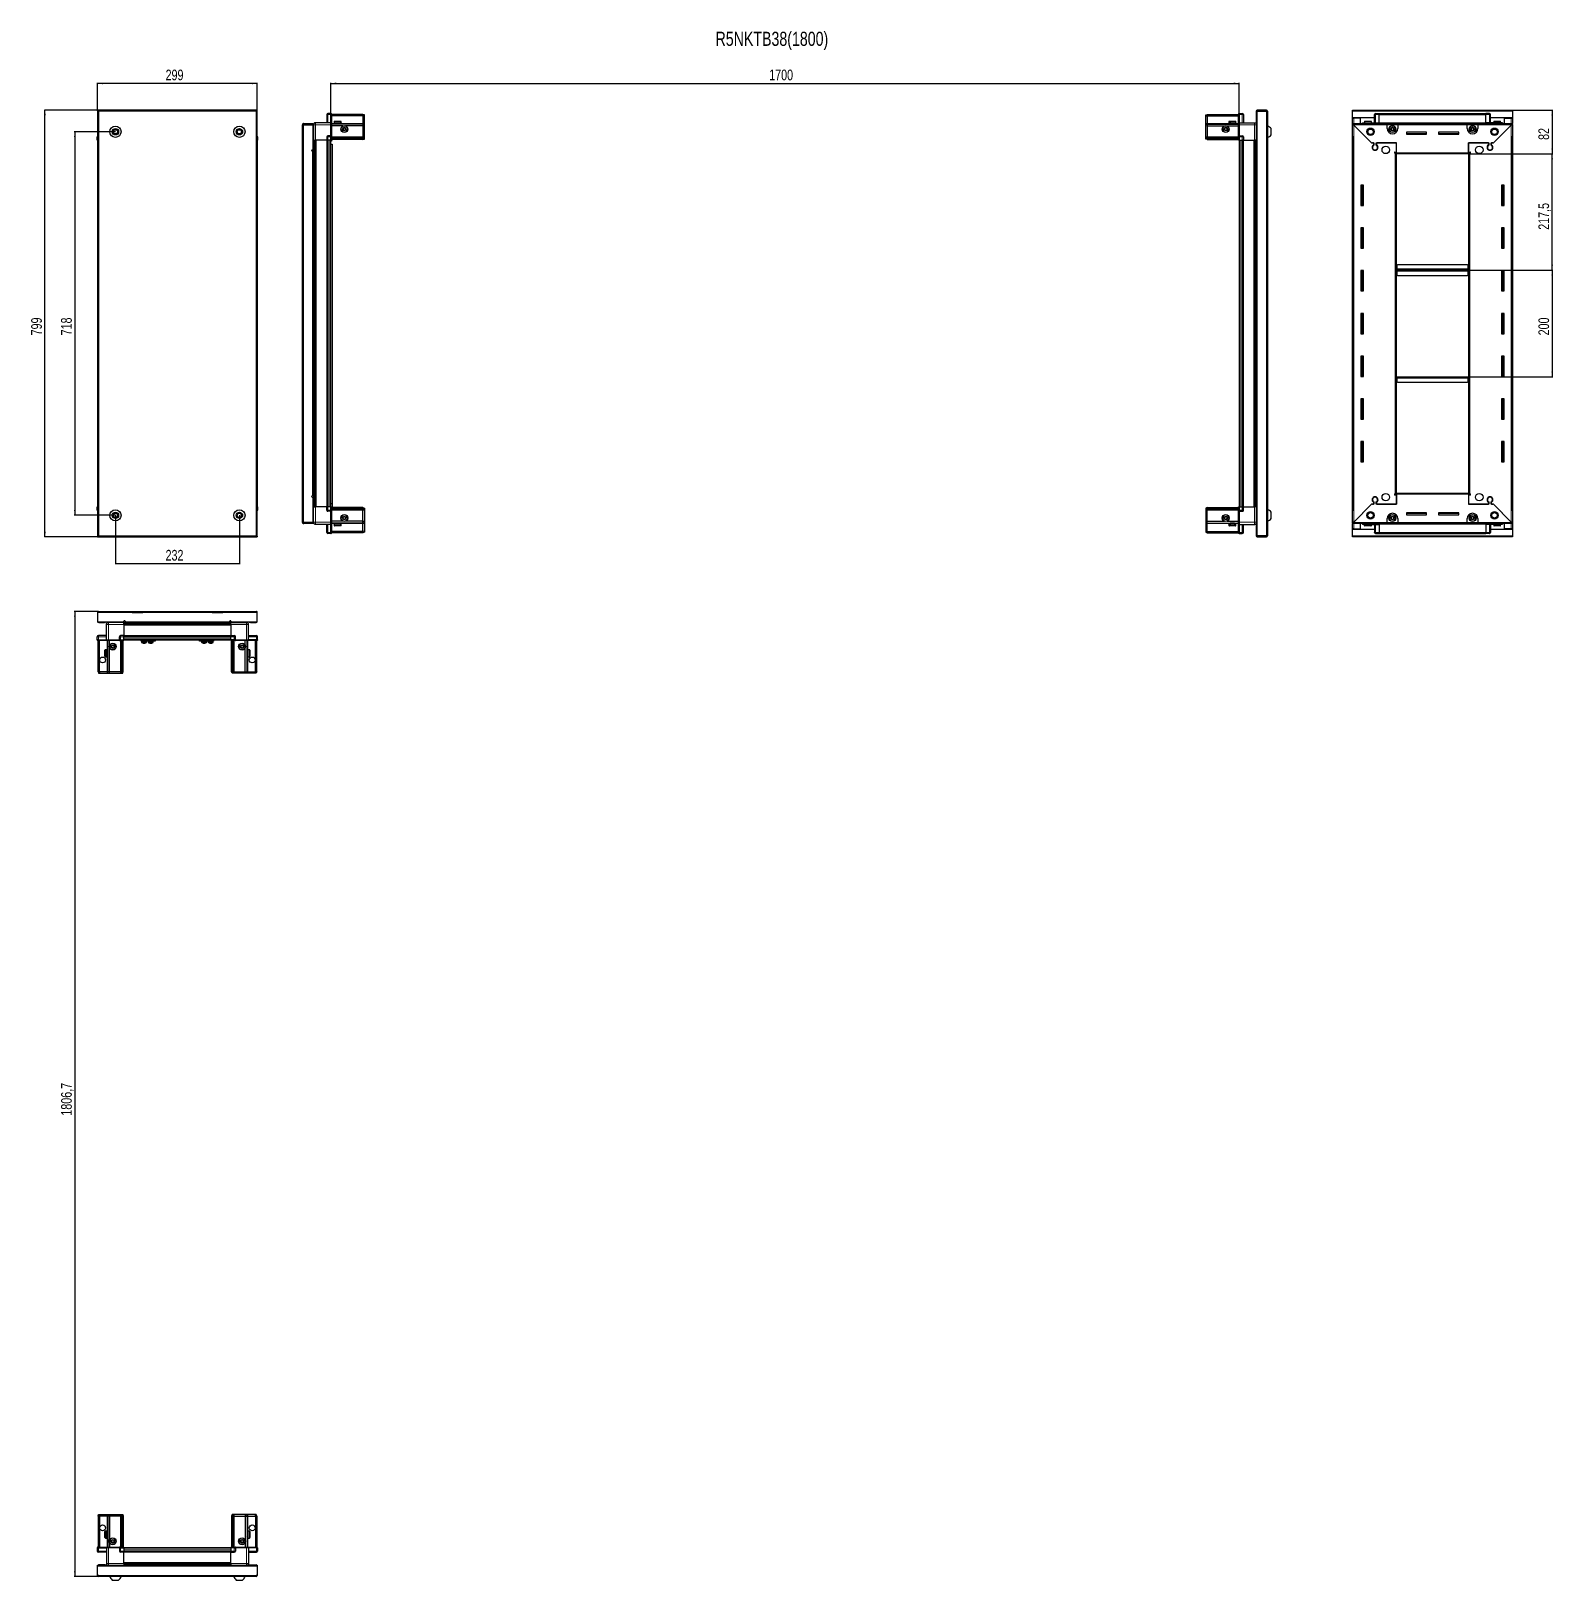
# Model space of a CAD drawing. Header units: millimetres. Extents: x 1014 to 3863, y -1658 to 1241.
import ezdxf

# ---------------------------------------------------------------- set-up
doc = ezdxf.new("R2010")
doc.units = ezdxf.units.MM
doc.layers.add('FORMAT', color=7, linetype='Continuous')
doc.styles.add('SLDTEXTSTYLE0', font='TXT', dxfattribs={"width": 0.75})
doc.dimstyles.new('SLDDIMSTYLE0', dxfattribs={"dimtxt": 20, "dimasz": 10, "dimexe": 0, "dimexo": 0.0625, "dimgap": 5, "dimtad": 2, "dimdec": 1, "dimrnd": 1e-09, "dimzin": 12, "dimdsep": 46, "dimtxsty": 'SLDTEXTSTYLE0', "dimsah": 1, "dimcen": 0.09, "dimadec": 0, "dimazin": 3, "dimtfac": 1, "dimtofl": 0, "dimtmove": 0, "dimatfit": 3, "dimfxl": 0, "dimfrac": 2, "dimtolj": 1, "dimtzin": 12, "dimarcsym": 0})

msp = doc.modelspace()

# ---------------------------------------------------------------- texts
at = {"layer": 'FORMAT', "insert": (2295.37, 1239.81), "char_height": 26.4583, "attachment_point": 1, "style": 'SLDTEXTSTYLE0'}
msp.add_mtext('R5NKTB38(1800)', dxfattribs=at)

# ---------------------------------------------------------------- blocks, each defined once
blk = doc.blocks.new('_D')
at = {"layer": 'FORMAT'}
for p, q in [((1138.6, 1093.1), (1039.2, 1093.1)), ((1040.2, 294.1), (1040.2, 1093.1)), ((1138.6, 294.1), (1039.2, 294.1))]:
    blk.add_line(p, q, dxfattribs=at)
for points in [[(1040.2, 1093.1), (1038.6, 1083.1), (1041.7, 1083.1)], [(1040.2, 294.1), (1041.7, 304.1), (1038.6, 304.1)]]:
    blk.add_solid(points, dxfattribs=at)
at = {"layer": 'FORMAT', "insert": (1014.4, 671.4), "char_height": 20, "attachment_point": 1, "rotation": 90, "style": 'SLDTEXTSTYLE0'}
blk.add_mtext('799', dxfattribs=at)
blk = doc.blocks.new('_D_1')
at = {"layer": 'FORMAT'}
for p, q in [((1138.7, 1093.1), (1138.7, 1144.1)), ((1437.7, 1143.1), (1138.7, 1143.1)), ((1437.7, 1093.1), (1437.7, 1144.1))]:
    blk.add_line(p, q, dxfattribs=at)
for points in [[(1138.7, 1143.1), (1148.7, 1141.5), (1148.7, 1144.6)], [(1437.7, 1143.1), (1427.7, 1144.6), (1427.7, 1141.5)]]:
    blk.add_solid(points, dxfattribs=at)
at = {"layer": 'FORMAT', "insert": (1266, 1168.9), "char_height": 20, "attachment_point": 1, "style": 'SLDTEXTSTYLE0'}
blk.add_mtext('299', dxfattribs=at)
blk = doc.blocks.new('_D_2')
at = {"layer": 'FORMAT'}
for p, q in [((1172.2, 334.6), (1172.2, 243.1)), ((1404.2, 334.6), (1404.2, 243.1)), ((1172.2, 244.1), (1404.2, 244.1))]:
    blk.add_line(p, q, dxfattribs=at)
for points in [[(1172.2, 244.1), (1182.2, 242.5), (1182.2, 245.6)], [(1404.2, 244.1), (1394.2, 245.6), (1394.2, 242.5)]]:
    blk.add_solid(points, dxfattribs=at)
at = {"layer": 'FORMAT', "insert": (1266, 269.9), "char_height": 20, "attachment_point": 1, "style": 'SLDTEXTSTYLE0'}
blk.add_mtext('232', dxfattribs=at)
blk = doc.blocks.new('_D_3')
at = {"layer": 'FORMAT'}
for p, q in [((1172.1, 1052.6), (1095.2, 1052.6)), ((1096.2, 1052.6), (1096.2, 334.6)), ((1172.1, 334.6), (1095.2, 334.6))]:
    blk.add_line(p, q, dxfattribs=at)
for points in [[(1096.2, 1052.6), (1094.6, 1042.6), (1097.7, 1042.6)], [(1096.2, 334.6), (1097.7, 344.6), (1094.6, 344.6)]]:
    blk.add_solid(points, dxfattribs=at)
at = {"layer": 'FORMAT', "insert": (1070.4, 671.4), "char_height": 20, "attachment_point": 1, "rotation": 90, "style": 'SLDTEXTSTYLE0'}
blk.add_mtext('718', dxfattribs=at)
blk = doc.blocks.new('_D_4')
at = {"layer": 'FORMAT'}
for p, q in [((1575.4, 1036.6), (1575.4, 1144.1)), ((1575.4, 1143.1), (3275.4, 1143.1)), ((3275.4, 1036.6), (3275.4, 1144.1))]:
    blk.add_line(p, q, dxfattribs=at)
for points in [[(1575.4, 1143.1), (1585.4, 1141.5), (1585.4, 1144.6)], [(3275.4, 1143.1), (3265.4, 1144.6), (3265.4, 1141.5)]]:
    blk.add_solid(points, dxfattribs=at)
at = {"layer": 'FORMAT', "insert": (2395.8, 1168.9), "char_height": 20, "attachment_point": 1, "style": 'SLDTEXTSTYLE0'}
blk.add_mtext('1700', dxfattribs=at)
blk = doc.blocks.new('_D_5')
at = {"layer": 'FORMAT'}
for p, q in [((3786.8, 1093.1), (3862.3, 1093.1)), ((3861.3, 1093.1), (3861.3, 1011.1)), ((3704.8, 1011.1), (3862.3, 1011.1))]:
    blk.add_line(p, q, dxfattribs=at)
for points in [[(3861.3, 1093.1), (3859.8, 1083.1), (3862.8, 1083.1)], [(3861.3, 1011.1), (3862.8, 1021.1), (3859.8, 1021.1)]]:
    blk.add_solid(points, dxfattribs=at)
at = {"layer": 'FORMAT', "insert": (3835.5, 1037.3), "char_height": 20, "attachment_point": 1, "rotation": 90, "style": 'SLDTEXTSTYLE0'}
blk.add_mtext('82', dxfattribs=at)
blk = doc.blocks.new('_D_6')
at = {"layer": 'FORMAT'}
for p, q in [((3704.8, 1011.1), (3862.3, 1011.1)), ((3861.3, 793.6), (3861.3, 1011.1)), ((3703.8, 793.6), (3862.3, 793.6))]:
    blk.add_line(p, q, dxfattribs=at)
for points in [[(3861.3, 1011.1), (3859.8, 1001.1), (3862.8, 1001.1)], [(3861.3, 793.6), (3862.8, 803.6), (3859.8, 803.6)]]:
    blk.add_solid(points, dxfattribs=at)
at = {"layer": 'FORMAT', "insert": (3835.5, 869.1), "char_height": 20, "attachment_point": 1, "rotation": 90, "style": 'SLDTEXTSTYLE0'}
blk.add_mtext('217,5', dxfattribs=at)
blk = doc.blocks.new('_D_7')
at = {"layer": 'FORMAT'}
for p, q in [((3703.8, 793.6), (3862.3, 793.6)), ((3861.3, 793.6), (3861.3, 593.6)), ((3703.8, 593.6), (3862.3, 593.6))]:
    blk.add_line(p, q, dxfattribs=at)
for points in [[(3861.3, 793.6), (3859.8, 783.6), (3862.8, 783.6)], [(3861.3, 593.6), (3862.8, 603.6), (3859.8, 603.6)]]:
    blk.add_solid(points, dxfattribs=at)
at = {"layer": 'FORMAT', "insert": (3835.5, 671.4), "char_height": 20, "attachment_point": 1, "rotation": 90, "style": 'SLDTEXTSTYLE0'}
blk.add_mtext('200', dxfattribs=at)
blk = doc.blocks.new('_D_8')
at = {"layer": 'FORMAT'}
for p, q in [((1140.2, 154.8), (1095.2, 154.8)), ((1096.2, 154.8), (1096.2, -1651.9)), ((1140.7, -1651.9), (1095.2, -1651.9))]:
    blk.add_line(p, q, dxfattribs=at)
for points in [[(1096.2, 154.8), (1094.6, 144.8), (1097.7, 144.8)], [(1096.2, -1651.9), (1097.7, -1641.9), (1094.6, -1641.9)]]:
    blk.add_solid(points, dxfattribs=at)
at = {"layer": 'FORMAT', "insert": (1070.4, -789.2), "char_height": 20, "attachment_point": 1, "rotation": 90, "style": 'SLDTEXTSTYLE0'}
blk.add_mtext('1806,7', dxfattribs=at)

# ---------------------------------------------------------------- dimensions: what is measured, and where the dimension line sits
at = {"layer": 'FORMAT'}
dim = msp.add_linear_dim(base=(1138.66, 1143.07), p1=(1437.66, 1093.07), p2=(1138.66, 1093.07), dimstyle='SLDDIMSTYLE0', dxfattribs=at)
dim.commit()
dim.dimension.update_dxf_attribs({"geometry": '_D_1', "text_midpoint": (1288.16, 1143.07), "dimtype": 160})
for base, p1, p2, angle, picture, middle in [((3275.39, 1143.07), (1575.39, 1036.57), (3275.39, 1036.57), 0, '_D_4', (2425.39, 1143.07)), ((1040.15, 1093.07), (1138.66, 294.07), (1138.66, 1093.07), 90, '_D', (1040.15, 693.57)), ((3861.31, 1011.07), (3786.81, 1093.07), (3704.81, 1011.07), 90, '_D_5', (3861.31, 1052.07)), ((1096.15, 334.57), (1172.16, 1052.57), (1172.16, 334.57), 90, '_D_3', (1096.15, 693.57)), ((3861.31, 1011.07), (3703.81, 793.57), (3704.81, 1011.07), 90, '_D_6', (3861.31, 902.32)), ((3861.31, 593.57), (3703.81, 793.57), (3703.81, 593.57), 90, '_D_7', (3861.31, 693.57)), ((1404.16, 244.07), (1172.16, 334.57), (1404.16, 334.57), 0, '_D_2', (1288.16, 244.07)), ((1096.15, -1651.86), (1140.26, 154.84), (1140.76, -1651.86), 90, '_D_8', (1096.15, -748.51))]:
    dim = msp.add_linear_dim(base=base, p1=p1, p2=p2, angle=angle, dimstyle='SLDDIMSTYLE0', dxfattribs=at)
    dim.commit()
    dim.dimension.update_dxf_attribs({"geometry": picture, "text_midpoint": middle, "dimtype": 160})

# ---------------------------------------------------------------- linework, layer by layer
at = {"color": 7, "linetype": 'Continuous', "lineweight": 25}
for p, q in [((1138.66, 1091.57), (1138.66, 1093.07)), ((1140.76, 1093.07), (1138.66, 1093.07)), ((1138.66, 1091.57), (1140.76, 1091.57)), ((1138.66, 1091.57), (1138.66, 1090.97)), ((1138.66, 1090.97), (1138.66, 296.17)), ((1138.66, 1090.97), (1140.76, 1090.97)), ((1435.56, 1093.07), (1140.76, 1093.07)), ((1140.76, 1093.07), (1140.76, 1090.97)), ((1435.56, 1090.97), (1435.56, 1093.07)), ((1437.66, 1093.07), (1435.56, 1093.07)), ((1435.56, 1091.57), (1437.66, 1091.57)), ((1435.56, 1090.97), (1437.66, 1090.97)), ((1437.66, 1091.57), (1437.66, 1093.07)), ((1437.66, 1090.97), (1437.66, 1091.57)), ((1437.66, 296.17), (1437.66, 1090.97)), ((1567.54, 1084.57), (1567.54, 1069.57)), ((1575.54, 1086.57), (1569.54, 1086.57)), ((1575.54, 1086.57), (1575.88, 1086.57)), ((1575.54, 1086.57), (1575.54, 1084.57)), ((1575.54, 1069.77), (1575.54, 1084.57)), ((1575.54, 1069.77), (1575.54, 1084.57)), ((1576.74, 1086.07), (1575.88, 1086.57)), ((1576.74, 1084.57), (1576.74, 1086.07)), ((1635.04, 1085.07), (1576.74, 1085.07)), ((1576.74, 1084.57), (1576.74, 1069.77)), ((1635.04, 1082.57), (1576.74, 1082.57)), ((1635.04, 1085.07), (1635.04, 1082.57)), ((1638.04, 1084.27), (1635.04, 1085.07)), ((1635.04, 1082.57), (1635.04, 1068.07)), ((1638.04, 1082.42), (1635.04, 1082.57)), ((1638.04, 1082.42), (1638.04, 1084.27)), ((1638.04, 1068.07), (1638.04, 1082.42)), ((3212.74, 1084.27), (3215.74, 1085.07)), ((3212.74, 1082.42), (3212.74, 1084.27)), ((3212.74, 1082.42), (3215.74, 1082.57)), ((3212.74, 1068.07), (3212.74, 1082.42)), ((3215.74, 1085.07), (3215.74, 1082.57)), ((3215.74, 1085.07), (3274.04, 1085.07)), ((3215.74, 1082.57), (3215.74, 1068.07)), ((3215.74, 1082.57), (3274.04, 1082.57)), ((3274.91, 1086.57), (3274.04, 1086.07)), ((3274.91, 1086.57), (3274.04, 1086.07)), ((3274.04, 1086.07), (3274.04, 1084.57)), ((3274.04, 1069.77), (3274.04, 1084.57)), ((3275.24, 1086.57), (3274.91, 1086.57)), ((3275.24, 1086.57), (3274.91, 1086.57)), ((3275.24, 1084.57), (3275.24, 1086.57)), ((3275.24, 1086.57), (3275.24, 1086.57)), ((3275.24, 1086.57), (3281.24, 1086.57)), ((3275.24, 1084.57), (3275.24, 1069.77)), ((3283.24, 1084.57), (3283.24, 1069.57)), ((3307.14, 1078.07), (3307.14, 309.07)), ((3307.14, 1078.07), (3309.24, 1078.07)), ((3307.24, 1090.97), (3307.24, 1078.57)), ((3307.24, 1078.57), (3308.74, 1078.57)), ((3308.74, 1090.97), (3308.74, 1078.57)), ((3309.24, 1078.07), (3309.24, 1090.97)), ((3309.24, 1090.97), (3326.64, 1090.97)), ((3326.64, 1093.07), (3309.34, 1093.07)), ((3326.64, 1091.57), (3309.34, 1091.57)), ((3326.64, 1091.57), (3326.64, 1093.07)), ((3326.64, 1090.97), (3328.74, 1090.97)), ((3328.74, 1090.97), (3328.74, 296.17)), ((3487.81, 1090.97), (3487.81, 1093.07)), ((3487.81, 1093.07), (3786.81, 1093.07)), ((3487.81, 1078.57), (3487.81, 1090.97)), ((3528.81, 1078.57), (3487.81, 1078.57)), ((3487.81, 1078.07), (3487.81, 1078.57)), ((3487.81, 1078.07), (3489.91, 1078.07)), ((3487.81, 1067.82), (3487.81, 1078.07)), ((3489.31, 1078.07), (3489.31, 1078.57)), ((3502.81, 1078.07), (3489.91, 1078.07)), ((3502.81, 1067.82), (3502.81, 1078.07)), ((3528.81, 1069.57), (3528.81, 1084.57)), ((3529.49, 1086.07), (3529.49, 1086.07)), ((3530.81, 1086.57), (3537.31, 1086.57)), ((3530.81, 1086.57), (3537.31, 1086.57)), ((3537.31, 1086.57), (3537.31, 1086.57)), ((3537.31, 1086.57), (3537.31, 1086.57)), ((3537.31, 1086.57), (3537.31, 1084.57)), ((3737.31, 1086.42), (3537.31, 1086.42)), ((3537.31, 1069.57), (3537.31, 1084.57)), ((3737.31, 1086.57), (3737.31, 1086.57)), ((3743.81, 1086.57), (3737.31, 1086.57)), ((3743.81, 1086.57), (3737.31, 1086.57)), ((3737.31, 1086.57), (3737.31, 1084.57)), ((3737.31, 1069.57), (3737.31, 1084.57)), ((3745.81, 1084.57), (3745.81, 1084.57)), ((3745.81, 1069.57), (3745.81, 1084.57)), ((3786.81, 1078.57), (3745.81, 1078.57)), ((3771.81, 1067.82), (3771.81, 1078.07)), ((3771.81, 1078.07), (3784.71, 1078.07)), ((3784.71, 1078.07), (3786.81, 1078.07)), ((3785.31, 1078.07), (3785.31, 1078.57)), ((3786.81, 1093.07), (3786.81, 1090.97)), ((3786.81, 1090.97), (3786.81, 1078.57)), ((3786.81, 1078.07), (3786.81, 1078.57)), ((3786.81, 1078.07), (3786.81, 1067.82)), ((1437.66, 1044.39), (1437.66, 1044.39)), ((1523.54, 1065.72), (1522.04, 1065.72)), ((1522.04, 1065.22), (1522.04, 1065.72)), ((1522.04, 321.92), (1522.04, 1065.22)), ((1524.14, 1066.32), (1524.14, 1067.82)), ((1524.14, 1067.82), (1525.04, 1067.82)), ((1524.14, 1066.32), (1525.04, 1066.32)), ((1524.14, 1065.82), (1541.54, 1065.82)), ((1525.04, 1067.82), (1541.54, 1067.82)), ((1525.04, 1066.32), (1525.04, 1067.82)), ((1525.04, 1066.32), (1541.54, 1066.32)), ((1541.54, 1066.32), (1541.54, 1067.82)), ((1543.04, 1065.82), (1541.54, 1065.82)), ((1541.54, 1065.82), (1541.54, 1018.32)), ((1543.04, 1065.57), (1543.04, 1036.57)), ((1575.54, 1069.57), (1546.54, 1069.57)), ((1575.54, 1045.07), (1569.54, 1045.07)), ((1575.54, 1069.57), (1575.54, 1069.77)), ((1575.54, 1069.57), (1576.74, 1069.57)), ((1575.54, 1065.57), (1575.54, 1069.57)), ((1575.54, 1045.27), (1575.54, 1065.57)), ((1575.54, 1045.07), (1575.54, 1045.27)), ((1575.54, 1045.07), (1575.54, 1043.07)), ((1575.54, 1045.07), (1576.74, 1045.07)), ((1576.74, 1069.77), (1576.74, 1069.57)), ((1576.74, 1069.57), (1576.74, 1065.57)), ((1635.04, 1067.07), (1576.74, 1067.07)), ((1576.74, 1065.57), (1576.74, 1045.27)), ((1598.04, 1063.57), (1576.74, 1063.57)), ((1576.74, 1045.27), (1576.74, 1045.07)), ((1576.74, 1044.39), (1576.74, 1045.07)), ((1576.74, 1044.39), (1576.74, 1036.57)), ((1581.54, 1071.47), (1581.54, 1069.07)), ((1581.54, 1069.07), (1581.54, 1068.57)), ((1581.54, 1068.57), (1581.68, 1068.57)), ((1581.87, 1069.07), (1581.68, 1069.07)), ((1581.68, 1069.07), (1581.68, 1068.57)), ((1581.68, 1068.57), (1581.87, 1068.57)), ((1581.87, 1069.07), (1581.87, 1068.57)), ((1581.87, 1068.57), (1582.4, 1068.57)), ((1582.34, 1072.27), (1589.51, 1072.27)), ((1582.8, 1069.07), (1582.4, 1069.07)), ((1582.4, 1069.07), (1582.4, 1068.57)), ((1582.4, 1068.57), (1582.8, 1068.57)), ((1582.8, 1069.07), (1582.8, 1068.57)), ((1582.8, 1068.57), (1583.67, 1068.57)), ((1583.64, 1068.57), (1583.64, 1068.47)), ((1583.64, 1068.47), (1592.44, 1068.47)), ((1584.24, 1069.07), (1583.67, 1069.07)), ((1583.67, 1069.07), (1583.67, 1068.57)), ((1583.67, 1068.57), (1584.24, 1068.57)), ((1584.04, 1068.07), (1584.73, 1067.59)), ((1584.04, 1068.07), (1589.07, 1068.07)), ((1584.73, 1067.59), (1584.04, 1067.1)), ((1584.04, 1067.1), (1584.04, 1067.07)), ((1584.04, 1067.1), (1589.07, 1067.1)), ((1584.24, 1069.07), (1584.24, 1068.57)), ((1584.24, 1068.57), (1585.37, 1068.57)), ((1584.73, 1067.59), (1588.9, 1067.59)), ((1586.06, 1069.07), (1585.37, 1069.07)), ((1585.37, 1069.07), (1585.37, 1068.57)), ((1585.37, 1068.57), (1586.06, 1068.57)), ((1586.06, 1069.07), (1586.06, 1068.57)), ((1586.06, 1068.57), (1587.33, 1068.57)), ((1588.06, 1069.07), (1587.33, 1069.07)), ((1587.33, 1069.07), (1587.33, 1068.57)), ((1587.33, 1068.57), (1587.56, 1068.57)), ((1587.56, 1069.07), (1587.56, 1068.57)), ((1588.06, 1069.07), (1588.06, 1068.57)), ((1588.06, 1069.07), (1588.06, 1068.57)), ((1588.06, 1068.57), (1589.36, 1068.57)), ((1588.06, 1068.57), (1588.06, 1068.57)), ((1588.9, 1067.59), (1591.35, 1067.59)), ((1589.07, 1068.07), (1592.04, 1068.07)), ((1589.07, 1067.1), (1592.04, 1067.1)), ((1590.07, 1069.07), (1589.36, 1069.07)), ((1589.36, 1069.07), (1589.36, 1068.57)), ((1589.42, 1069.07), (1589.42, 1068.57)), ((1589.42, 1068.57), (1590.07, 1068.57)), ((1589.51, 1072.27), (1593.74, 1072.27)), ((1590.07, 1069.07), (1590.07, 1068.57)), ((1590.07, 1068.57), (1591.26, 1068.57)), ((1591.88, 1069.07), (1591.26, 1069.07)), ((1591.26, 1069.07), (1591.26, 1068.57)), ((1591.26, 1068.57), (1591.88, 1068.57)), ((1591.35, 1067.59), (1592.04, 1068.07)), ((1592.04, 1067.1), (1591.35, 1067.59)), ((1591.88, 1069.07), (1591.88, 1068.57)), ((1591.88, 1068.57), (1592.85, 1068.57)), ((1592.04, 1067.07), (1592.04, 1067.1)), ((1592.44, 1068.47), (1592.44, 1068.57)), ((1593.31, 1069.07), (1592.85, 1069.07)), ((1592.85, 1069.07), (1592.85, 1068.57)), ((1592.85, 1068.57), (1593.31, 1068.57)), ((1593.31, 1069.07), (1593.31, 1068.57)), ((1593.31, 1068.57), (1593.97, 1068.57)), ((1594.23, 1069.07), (1593.97, 1069.07)), ((1593.97, 1069.07), (1593.97, 1068.57)), ((1593.97, 1068.57), (1594.23, 1068.57)), ((1594.23, 1069.07), (1594.23, 1068.57)), ((1594.23, 1068.57), (1594.5, 1068.57)), ((1594.54, 1069.07), (1594.5, 1069.07)), ((1594.5, 1069.07), (1594.5, 1068.57)), ((1594.5, 1068.57), (1594.54, 1068.57)), ((1594.54, 1069.07), (1594.54, 1071.47)), ((1594.54, 1069.07), (1594.54, 1068.57)), ((1635.04, 1063.57), (1603.04, 1063.57)), ((1635.04, 1068.07), (1635.04, 1067.07)), ((1635.04, 1067.07), (1635.04, 1063.57)), ((1638.04, 1066.27), (1635.04, 1067.07)), ((1635.04, 1063.57), (1635.04, 1043.07)), ((1635.04, 1063.57), (1638.04, 1063.24)), ((1638.04, 1066.27), (1638.04, 1068.07)), ((1638.04, 1063.24), (1638.04, 1066.27)), ((1638.04, 1043.07), (1638.04, 1063.24)), ((3212.74, 1066.27), (3212.74, 1068.07)), ((3212.74, 1066.27), (3215.74, 1067.07)), ((3212.74, 1063.24), (3212.74, 1066.27)), ((3215.74, 1063.57), (3212.74, 1063.24)), ((3212.74, 1043.07), (3212.74, 1063.24)), ((3215.74, 1068.07), (3215.74, 1067.07)), ((3215.74, 1067.07), (3215.74, 1063.57)), ((3215.74, 1067.07), (3274.04, 1067.07)), ((3215.74, 1063.57), (3215.74, 1043.07)), ((3215.74, 1063.57), (3247.74, 1063.57)), ((3252.74, 1063.57), (3274.04, 1063.57)), ((3256.24, 1071.47), (3256.24, 1068.57)), ((3256.24, 1068.57), (3256.28, 1068.57)), ((3256.4, 1069.07), (3256.28, 1069.07)), ((3256.28, 1069.07), (3256.28, 1068.57)), ((3256.28, 1068.57), (3256.4, 1068.57)), ((3256.4, 1069.07), (3256.4, 1068.57)), ((3256.4, 1068.57), (3256.81, 1068.57)), ((3257.15, 1069.07), (3256.81, 1069.07)), ((3256.81, 1069.07), (3256.81, 1068.57)), ((3256.81, 1068.57), (3257.15, 1068.57)), ((3257.04, 1072.27), (3268.44, 1072.27)), ((3257.15, 1069.07), (3257.15, 1068.57)), ((3257.15, 1068.57), (3257.92, 1068.57)), ((3258.45, 1069.07), (3257.92, 1069.07)), ((3257.92, 1069.07), (3257.92, 1068.57)), ((3257.92, 1068.57), (3258.45, 1068.57)), ((3258.34, 1068.57), (3258.34, 1068.47)), ((3258.34, 1068.47), (3267.14, 1068.47)), ((3258.45, 1069.07), (3258.45, 1068.57)), ((3258.45, 1068.57), (3259.51, 1068.57)), ((3258.74, 1068.07), (3259.43, 1067.59)), ((3258.74, 1068.07), (3266.74, 1068.07)), ((3259.43, 1067.59), (3258.74, 1067.1)), ((3258.74, 1067.1), (3258.74, 1067.07)), ((3258.74, 1067.1), (3266.74, 1067.1)), ((3259.43, 1067.59), (3266.05, 1067.59)), ((3260.17, 1069.07), (3259.51, 1069.07)), ((3259.51, 1069.07), (3259.51, 1068.57)), ((3259.51, 1068.57), (3260.17, 1068.57)), ((3260.17, 1069.07), (3260.17, 1068.57)), ((3260.17, 1068.57), (3261.41, 1068.57)), ((3262.14, 1069.07), (3261.41, 1069.07)), ((3261.41, 1069.07), (3261.41, 1068.57)), ((3261.41, 1068.57), (3261.84, 1068.57)), ((3261.84, 1069.07), (3261.84, 1068.57)), ((3262.14, 1069.07), (3262.14, 1068.57)), ((3262.14, 1068.57), (3263.44, 1068.57)), ((3264.17, 1069.07), (3263.44, 1069.07)), ((3263.44, 1069.07), (3263.44, 1068.57)), ((3263.71, 1069.07), (3263.71, 1068.57)), ((3263.71, 1068.57), (3264.17, 1068.57)), ((3264.17, 1069.07), (3264.17, 1068.57)), ((3264.17, 1068.57), (3265.4, 1068.57)), ((3266.06, 1069.07), (3265.4, 1069.07)), ((3265.4, 1069.07), (3265.4, 1068.57)), ((3265.4, 1068.57), (3266.06, 1068.57)), ((3266.05, 1067.59), (3266.74, 1068.07)), ((3266.74, 1067.1), (3266.05, 1067.59)), ((3266.06, 1069.07), (3266.06, 1068.57)), ((3266.06, 1068.57), (3267.1, 1068.57)), ((3266.74, 1067.07), (3266.74, 1067.1)), ((3267.62, 1069.07), (3267.1, 1069.07)), ((3267.1, 1069.07), (3267.1, 1068.57)), ((3267.1, 1068.57), (3267.62, 1068.57)), ((3267.14, 1068.47), (3267.14, 1068.57)), ((3267.62, 1069.07), (3267.62, 1068.57)), ((3267.62, 1068.57), (3268.38, 1068.57)), ((3268.71, 1069.07), (3268.38, 1069.07)), ((3268.38, 1069.07), (3268.38, 1068.57)), ((3268.38, 1068.57), (3268.71, 1068.57)), ((3268.71, 1069.07), (3268.71, 1068.57)), ((3268.71, 1068.57), (3269.11, 1068.57)), ((3269.22, 1069.07), (3269.11, 1069.07)), ((3269.11, 1069.07), (3269.11, 1068.57)), ((3269.11, 1068.57), (3269.22, 1068.57)), ((3269.22, 1069.07), (3269.22, 1068.57)), ((3269.22, 1068.57), (3269.24, 1068.57)), ((3269.24, 1068.57), (3269.24, 1071.47)), ((3274.04, 1069.57), (3274.04, 1069.77)), ((3275.24, 1069.57), (3274.04, 1069.57)), ((3274.04, 1065.57), (3274.04, 1069.57)), ((3274.04, 1045.27), (3274.04, 1065.57)), ((3274.04, 1045.07), (3274.04, 1045.27)), ((3275.24, 1045.07), (3274.04, 1045.07)), ((3274.04, 1045.07), (3274.04, 1044.39)), ((3274.04, 1036.57), (3274.04, 1044.39)), ((3275.24, 1069.77), (3275.24, 1069.57)), ((3275.24, 1069.57), (3275.24, 1065.57)), ((3275.24, 1069.57), (3304.24, 1069.57)), ((3275.24, 1065.57), (3275.24, 1045.27)), ((3275.24, 1045.27), (3275.24, 1045.07)), ((3275.24, 1043.07), (3275.24, 1045.07)), ((3275.24, 1045.07), (3281.24, 1045.07)), ((3275.24, 1043.07), (3275.24, 1045.07)), ((3335.34, 1046.57), (3335.34, 1058.57)), ((3487.81, 1066.32), (3487.81, 1067.82)), ((3487.81, 1067.82), (3488.81, 1067.82)), ((3487.81, 1065.82), (3487.81, 1066.32)), ((3487.81, 1066.32), (3488.81, 1066.32)), ((3487.81, 321.32), (3487.81, 1065.82)), ((3489.31, 1065.82), (3487.81, 1065.82)), ((3488.81, 1067.82), (3552.31, 1067.82)), ((3488.81, 1066.32), (3488.81, 1067.82)), ((3489.41, 1065.72), (3523.31, 1031.82)), ((3524.01, 1031.12), (3489.91, 1065.22)), ((3508.31, 1069.57), (3537.31, 1069.57)), ((3509.81, 1071.47), (3509.81, 1069.57)), ((3510.61, 1072.27), (3522.01, 1072.27)), ((3522.81, 1069.57), (3522.81, 1071.47)), ((3537.23, 1067.82), (3537.31, 1069.54)), ((3537.31, 1069.57), (3537.31, 1069.07)), ((3537.31, 1068.42), (3737.31, 1068.42)), ((3552.31, 1065.72), (3552.31, 1067.82)), ((3552.31, 1067.82), (3572.31, 1067.82)), ((3552.31, 1066.32), (3572.31, 1066.32)), ((3552.31, 1058.82), (3552.31, 1065.72)), ((3572.31, 1067.82), (3572.31, 1065.72)), ((3572.31, 1067.82), (3702.31, 1067.82)), ((3572.31, 1065.72), (3572.31, 1058.82)), ((3626.31, 1051.57), (3588.31, 1051.57)), ((3588.31, 1051.57), (3588.31, 1048.07)), ((3626.31, 1048.82), (3588.31, 1048.82)), ((3588.31, 1048.07), (3626.31, 1048.07)), ((3626.31, 1048.07), (3626.31, 1051.57)), ((3686.31, 1051.57), (3648.31, 1051.57)), ((3648.31, 1051.57), (3648.31, 1048.07)), ((3686.31, 1048.82), (3648.31, 1048.82)), ((3648.31, 1048.07), (3686.31, 1048.07)), ((3686.31, 1048.07), (3686.31, 1051.57)), ((3702.31, 1065.72), (3702.31, 1067.82)), ((3702.31, 1067.82), (3722.31, 1067.82)), ((3702.31, 1066.32), (3722.31, 1066.32)), ((3702.31, 1058.82), (3702.31, 1065.72)), ((3722.31, 1067.82), (3785.81, 1067.82)), ((3722.31, 1067.82), (3722.31, 1065.72)), ((3722.31, 1065.72), (3722.31, 1058.82)), ((3737.31, 1069.57), (3737.31, 1069.07)), ((3766.31, 1069.57), (3737.31, 1069.57)), ((3737.31, 1069.54), (3737.38, 1067.82)), ((3784.71, 1065.22), (3750.61, 1031.12)), ((3751.31, 1031.82), (3785.21, 1065.72)), ((3751.81, 1071.47), (3751.81, 1069.57)), ((3752.61, 1072.27), (3764.01, 1072.27)), ((3764.81, 1069.57), (3764.81, 1071.47)), ((3785.31, 1065.82), (3786.81, 1065.82)), ((3785.81, 1066.32), (3785.81, 1067.82)), ((3785.81, 1067.82), (3786.81, 1067.82)), ((3785.81, 1066.32), (3786.81, 1066.32)), ((3786.81, 1066.32), (3786.81, 1067.82)), ((3786.81, 1066.32), (3786.81, 1065.82)), ((3786.81, 1065.82), (3786.81, 321.32)), ((3786.81, 1044.39), (3786.81, 1044.39)), ((1138.15, 1043.07), (1138.15, 1036.57)), ((1138.15, 1036.57), (1138.16, 1036.57)), ((1138.16, 1036.57), (1138.16, 1043.07)), ((1138.66, 1036.57), (1138.16, 1036.57)), ((1138.31, 1036.57), (1138.31, 350.57)), ((1437.66, 1036.57), (1438.16, 1036.57)), ((1438.01, 350.57), (1438.01, 1036.57)), ((1438.16, 1043.07), (1438.16, 1036.57)), ((1438.16, 1036.57), (1438.16, 1043.07)), ((1438.16, 1036.57), (1438.16, 1036.57)), ((1438.16, 1036.57), (1438.16, 1036.57)), ((1541.54, 1018.32), (1540.19, 1018.32)), ((1540.19, 1016.32), (1540.94, 1016.32)), ((1540.94, 1016.32), (1543.04, 1016.32)), ((1541.54, 1039.32), (1543.04, 1039.32)), ((1543.04, 1036.57), (1541.54, 1036.57)), ((1543.04, 1016.32), (1543.04, 370.82)), ((1543.69, 350.57), (1543.69, 1036.57)), ((1545.49, 1036.57), (1545.49, 350.57)), ((1545.52, 1036.57), (1545.52, 350.57)), ((1567.54, 1036.57), (1546.54, 1036.57)), ((1567.54, 1043.07), (1567.54, 1036.57)), ((1567.54, 1036.57), (1569.54, 1036.57)), ((1568.19, 350.57), (1568.19, 1036.57)), ((1575.54, 1036.57), (1569.54, 1036.57)), ((1575.39, 350.57), (1575.39, 1036.57)), ((1575.39, 1029.57), (1577.89, 1029.57)), ((1575.54, 1036.57), (1575.54, 1043.07)), ((1575.54, 1036.57), (1575.54, 1043.07)), ((1575.54, 1036.57), (1575.88, 1036.57)), ((1575.54, 1036.57), (1575.54, 1036.57)), ((1575.88, 1036.57), (1575.88, 1043.07)), ((1576.74, 1036.57), (1575.88, 1036.57)), ((1575.88, 1036.57), (1575.88, 1036.57)), ((1635.04, 1042.07), (1576.74, 1042.07)), ((1635.04, 1041.07), (1576.74, 1041.07)), ((1635.04, 1039.57), (1576.74, 1039.57)), ((1635.04, 1038.07), (1576.74, 1038.07)), ((1577.89, 1029.57), (1577.89, 356.07)), ((1635.04, 1043.07), (1635.04, 1042.07)), ((1635.04, 1042.07), (1635.04, 1041.07)), ((1635.04, 1042.07), (1638.04, 1041.27)), ((1635.04, 1041.07), (1635.04, 1039.57)), ((1635.04, 1041.07), (1638.04, 1040.53)), ((1635.04, 1039.57), (1638.04, 1040.03)), ((1635.04, 1039.57), (1635.04, 1038.07)), ((1635.04, 1038.07), (1638.04, 1038.87)), ((1638.04, 1041.27), (1638.04, 1043.07)), ((1638.04, 1040.53), (1638.04, 1041.27)), ((1638.04, 1040.03), (1638.04, 1040.53)), ((1638.04, 1038.87), (1638.04, 1040.03)), ((3212.74, 1041.27), (3212.74, 1043.07)), ((3215.74, 1042.07), (3212.74, 1041.27)), ((3212.74, 1040.53), (3212.74, 1041.27)), ((3215.74, 1041.07), (3212.74, 1040.53)), ((3212.74, 1040.03), (3212.74, 1040.53)), ((3212.74, 1038.87), (3212.74, 1040.03)), ((3215.74, 1039.57), (3212.74, 1040.03)), ((3215.74, 1038.07), (3212.74, 1038.87)), ((3215.74, 1043.07), (3215.74, 1042.07)), ((3215.74, 1042.07), (3215.74, 1041.07)), ((3215.74, 1042.07), (3274.04, 1042.07)), ((3215.74, 1041.07), (3274.04, 1041.07)), ((3215.74, 1041.07), (3215.74, 1039.57)), ((3215.74, 1039.57), (3215.74, 1038.07)), ((3215.74, 1039.57), (3274.04, 1039.57)), ((3215.74, 1038.07), (3274.04, 1038.07)), ((3274.91, 1036.57), (3274.04, 1036.57)), ((3274.91, 1043.07), (3274.91, 1036.57)), ((3275.24, 1036.57), (3274.91, 1036.57)), ((3275.24, 1043.07), (3275.24, 1036.57)), ((3275.24, 1036.57), (3281.24, 1036.57)), ((3275.39, 1036.57), (3275.39, 350.57)), ((3283.24, 1036.57), (3281.24, 1036.57)), ((3282.59, 1036.57), (3282.59, 350.57)), ((3283.24, 1043.07), (3283.24, 1036.57)), ((3283.24, 1036.57), (3304.24, 1036.57)), ((3305.27, 350.57), (3305.27, 1036.57)), ((3305.3, 350.57), (3305.3, 1036.57)), ((3307.09, 1036.57), (3307.09, 350.57)), ((3487.31, 1043.07), (3487.31, 1036.57)), ((3487.31, 1036.57), (3487.31, 1043.07)), ((3487.31, 1036.57), (3487.31, 1036.57)), ((3487.81, 1036.57), (3487.31, 1036.57)), ((3487.46, 1036.57), (3487.46, 350.57)), ((3523.31, 1031.82), (3527.51, 1031.82)), ((3524.71, 1031.82), (3524.01, 1031.12)), ((3526.81, 1031.82), (3524.71, 1031.82)), ((3526.81, 1031.82), (3526.81, 1027.93)), ((3527.51, 1031.82), (3527.51, 1027.53)), ((3527.81, 1018.96), (3527.81, 1018.2)), ((3532.11, 1031.82), (3569.81, 1031.82)), ((3532.11, 1027.53), (3532.11, 1031.82)), ((3532.81, 1027.93), (3532.81, 1031.82)), ((3569.81, 1031.82), (3532.81, 1031.82)), ((3569.81, 1014.57), (3569.81, 1031.82)), ((3569.81, 1013.17), (3569.81, 1031.82)), ((3704.81, 1031.82), (3704.81, 1014.57)), ((3741.81, 1031.82), (3704.81, 1031.82)), ((3704.81, 1031.82), (3742.51, 1031.82)), ((3704.81, 1013.17), (3704.81, 1031.82)), ((3741.81, 1031.82), (3741.81, 1027.93)), ((3742.51, 1031.82), (3742.51, 1027.53)), ((3746.81, 1018.96), (3746.81, 1018.2)), ((3747.11, 1031.82), (3751.31, 1031.82)), ((3747.11, 1027.53), (3747.11, 1031.82)), ((3749.91, 1031.82), (3747.81, 1031.82)), ((3747.81, 1027.93), (3747.81, 1031.82)), ((3750.61, 1031.12), (3749.91, 1031.82)), ((3786.81, 1036.57), (3787.31, 1036.57)), ((3787.16, 350.57), (3787.16, 1036.57)), ((3787.31, 1043.07), (3787.31, 1036.57)), ((3787.31, 1036.57), (3787.31, 1043.07)), ((3787.31, 1036.57), (3787.31, 1036.57)), ((3787.31, 1036.57), (3787.31, 1036.57)), ((3566.96, 1014.57), (3569.81, 1014.57)), ((3567.71, 1012.57), (3566.96, 1012.57)), ((3567.71, 1012.57), (3569.81, 1012.57)), ((3569.81, 1013.57), (3567.81, 1013.57)), ((3567.81, 1013.57), (3567.81, 1012.57)), ((3569.81, 1011.07), (3569.81, 1013.17)), ((3569.81, 376.07), (3569.81, 1011.07)), ((3704.81, 1011.07), (3569.81, 1011.07)), ((3704.81, 1014.57), (3707.66, 1014.57)), ((3706.81, 1013.57), (3704.81, 1013.57)), ((3704.81, 1013.17), (3704.81, 1011.07)), ((3704.81, 1012.57), (3706.91, 1012.57)), ((3704.81, 1011.07), (3704.81, 376.07)), ((3706.81, 1012.57), (3706.81, 1013.57)), ((3707.66, 1012.57), (3706.91, 1012.57)), ((3508.31, 952.57), (3503.31, 952.57)), ((3503.31, 952.57), (3503.31, 914.57)), ((3505.46, 914.57), (3505.46, 952.57)), ((3507.25, 914.57), (3507.25, 952.57)), ((3507.29, 914.57), (3507.29, 952.57)), ((3508.31, 914.57), (3508.31, 952.57)), ((3766.31, 952.57), (3766.31, 914.57)), ((3771.31, 952.57), (3766.31, 952.57)), ((3767.33, 952.57), (3767.33, 914.57)), ((3767.37, 952.57), (3767.37, 914.57)), ((3769.16, 952.57), (3769.16, 914.57)), ((3771.31, 914.57), (3771.31, 952.57)), ((3503.31, 914.57), (3508.31, 914.57)), ((3766.31, 914.57), (3771.31, 914.57)), ((3508.31, 872.57), (3503.31, 872.57)), ((3503.31, 872.57), (3503.31, 834.57)), ((3505.46, 834.57), (3505.46, 872.57)), ((3507.25, 834.57), (3507.25, 872.57)), ((3507.29, 834.57), (3507.29, 872.57)), ((3508.31, 834.57), (3508.31, 872.57)), ((3766.31, 872.57), (3766.31, 834.57)), ((3771.31, 872.57), (3766.31, 872.57)), ((3767.33, 872.57), (3767.33, 834.57)), ((3767.37, 872.57), (3767.37, 834.57)), ((3769.16, 872.57), (3769.16, 834.57)), ((3771.31, 834.57), (3771.31, 872.57)), ((3503.31, 834.57), (3508.31, 834.57)), ((3766.31, 834.57), (3771.31, 834.57)), ((3508.31, 792.57), (3503.31, 792.57)), ((3503.31, 792.57), (3503.31, 754.57)), ((3505.46, 754.57), (3505.46, 792.57)), ((3507.25, 754.57), (3507.25, 792.57)), ((3507.29, 754.57), (3507.29, 792.57)), ((3508.31, 754.57), (3508.31, 792.57)), ((3570.56, 793.57), (3569.81, 793.57)), ((3570.81, 796.42), (3570.56, 796.42)), ((3570.56, 796.42), (3570.56, 793.57)), ((3570.56, 793.57), (3570.56, 790.72)), ((3570.56, 790.72), (3570.81, 790.72)), ((3571.81, 803.57), (3570.81, 802.57)), ((3570.81, 802.57), (3570.81, 795.67)), ((3570.81, 793.57), (3570.81, 795.67)), ((3570.81, 791.47), (3570.81, 793.57)), ((3703.81, 793.57), (3570.81, 793.57)), ((3570.81, 791.47), (3570.81, 784.57)), ((3570.81, 784.57), (3571.81, 783.57)), ((3702.81, 803.57), (3571.81, 803.57)), ((3571.81, 783.57), (3702.81, 783.57)), ((3703.81, 802.57), (3702.81, 803.57)), ((3702.81, 783.57), (3703.81, 784.57)), ((3703.81, 795.67), (3703.81, 802.57)), ((3704.06, 796.42), (3703.81, 796.42)), ((3703.81, 795.67), (3703.81, 793.57)), ((3703.81, 793.57), (3703.81, 791.47)), ((3703.81, 784.57), (3703.81, 791.47)), ((3703.81, 790.72), (3704.06, 790.72)), ((3704.06, 793.57), (3704.06, 796.42)), ((3704.06, 790.72), (3704.06, 793.57)), ((3704.81, 793.57), (3704.06, 793.57)), ((3766.31, 792.57), (3766.31, 754.57)), ((3771.31, 792.57), (3766.31, 792.57)), ((3767.33, 792.57), (3767.33, 754.57)), ((3767.37, 792.57), (3767.37, 754.57)), ((3769.16, 792.57), (3769.16, 754.57)), ((3771.31, 754.57), (3771.31, 792.57)), ((3503.31, 754.57), (3508.31, 754.57)), ((3766.31, 754.57), (3771.31, 754.57)), ((3508.31, 712.57), (3503.31, 712.57)), ((3503.31, 712.57), (3503.31, 674.57)), ((3505.46, 674.57), (3505.46, 712.57)), ((3507.25, 674.57), (3507.25, 712.57)), ((3507.29, 674.57), (3507.29, 712.57)), ((3508.31, 674.57), (3508.31, 712.57)), ((3766.31, 712.57), (3766.31, 674.57)), ((3771.31, 712.57), (3766.31, 712.57)), ((3767.33, 712.57), (3767.33, 674.57)), ((3767.37, 712.57), (3767.37, 674.57)), ((3769.16, 712.57), (3769.16, 674.57)), ((3771.31, 674.57), (3771.31, 712.57)), ((3503.31, 674.57), (3508.31, 674.57)), ((3766.31, 674.57), (3771.31, 674.57)), ((3508.31, 632.57), (3503.31, 632.57)), ((3503.31, 632.57), (3503.31, 594.57)), ((3505.46, 594.57), (3505.46, 632.57)), ((3507.25, 594.57), (3507.25, 632.57)), ((3507.29, 594.57), (3507.29, 632.57)), ((3508.31, 594.57), (3508.31, 632.57)), ((3766.31, 632.57), (3766.31, 594.57)), ((3771.31, 632.57), (3766.31, 632.57)), ((3767.33, 632.57), (3767.33, 594.57)), ((3767.37, 632.57), (3767.37, 594.57)), ((3769.16, 632.57), (3769.16, 594.57)), ((3771.31, 594.57), (3771.31, 632.57)), ((3503.31, 594.57), (3508.31, 594.57)), ((3569.81, 593.57), (3570.56, 593.57)), ((3570.56, 593.57), (3570.56, 590.72)), ((3570.56, 590.72), (3570.81, 590.72)), ((3570.81, 591.47), (3570.81, 593.57)), ((3570.81, 593.57), (3703.81, 593.57)), ((3570.81, 591.47), (3570.81, 584.57)), ((3570.81, 584.57), (3571.81, 583.57)), ((3571.81, 583.57), (3702.81, 583.57)), ((3702.81, 583.57), (3703.81, 584.57)), ((3703.81, 593.57), (3703.81, 591.47)), ((3703.81, 584.57), (3703.81, 591.47)), ((3703.81, 590.72), (3704.06, 590.72)), ((3704.06, 590.72), (3704.06, 593.57)), ((3704.06, 593.57), (3704.81, 593.57)), ((3766.31, 594.57), (3771.31, 594.57)), ((3508.31, 552.57), (3503.31, 552.57)), ((3503.31, 552.57), (3503.31, 514.57)), ((3505.46, 514.57), (3505.46, 552.57)), ((3507.25, 514.57), (3507.25, 552.57)), ((3507.29, 514.57), (3507.29, 552.57)), ((3508.31, 514.57), (3508.31, 552.57)), ((3766.31, 552.57), (3766.31, 514.57)), ((3771.31, 552.57), (3766.31, 552.57)), ((3767.33, 552.57), (3767.33, 514.57)), ((3767.37, 552.57), (3767.37, 514.57)), ((3769.16, 552.57), (3769.16, 514.57)), ((3771.31, 514.57), (3771.31, 552.57)), ((3503.31, 514.57), (3508.31, 514.57)), ((3766.31, 514.57), (3771.31, 514.57)), ((3508.31, 472.57), (3503.31, 472.57)), ((3503.31, 472.57), (3503.31, 434.57)), ((3505.46, 434.57), (3505.46, 472.57)), ((3507.25, 434.57), (3507.25, 472.57)), ((3507.29, 434.57), (3507.29, 472.57)), ((3508.31, 434.57), (3508.31, 472.57)), ((3766.31, 472.57), (3766.31, 434.57)), ((3771.31, 472.57), (3766.31, 472.57)), ((3767.33, 472.57), (3767.33, 434.57)), ((3767.37, 472.57), (3767.37, 434.57)), ((3769.16, 472.57), (3769.16, 434.57)), ((3771.31, 434.57), (3771.31, 472.57)), ((3503.31, 434.57), (3508.31, 434.57)), ((3766.31, 434.57), (3771.31, 434.57)), ((1138.15, 344.07), (1138.15, 350.57)), ((1138.15, 350.57), (1138.16, 350.57)), ((1138.16, 350.57), (1138.16, 350.57)), ((1138.16, 350.57), (1138.16, 344.07)), ((1138.65, 350.57), (1138.16, 350.57)), ((1437.66, 350.57), (1438.16, 350.57)), ((1438.16, 350.57), (1438.16, 350.57)), ((1438.16, 344.07), (1438.16, 350.57)), ((1438.16, 350.57), (1438.16, 344.07)), ((1540.94, 370.82), (1540.19, 370.82)), ((1540.19, 368.82), (1541.54, 368.82)), ((1543.04, 370.82), (1540.94, 370.82)), ((1541.54, 368.82), (1541.54, 321.32)), ((1543.04, 350.57), (1541.54, 350.57)), ((1543.04, 321.57), (1543.04, 350.57)), ((1567.54, 350.57), (1546.54, 350.57)), ((1567.54, 344.07), (1567.54, 350.57)), ((1567.54, 350.57), (1569.54, 350.57)), ((1575.54, 350.57), (1569.54, 350.57)), ((1577.89, 356.07), (1575.39, 356.07)), ((1575.54, 344.07), (1575.54, 350.57)), ((1575.54, 350.57), (1575.88, 350.57)), ((1575.88, 344.07), (1575.88, 350.57)), ((1575.88, 350.57), (1576.74, 350.57)), ((1576.74, 350.57), (1576.74, 342.75)), ((1635.04, 349.07), (1576.74, 349.07)), ((1577.89, 356.07), (1577.89, 349.07)), ((1635.04, 347.57), (1635.04, 349.07)), ((1635.04, 349.07), (1638.04, 348.27)), ((1638.04, 348.27), (1638.04, 347.12)), ((3215.74, 349.07), (3212.74, 348.27)), ((3212.74, 348.27), (3212.74, 347.12)), ((3215.74, 347.57), (3215.74, 349.07)), ((3215.74, 349.07), (3274.04, 349.07)), ((3274.04, 342.75), (3274.04, 350.57)), ((3274.04, 350.57), (3274.91, 350.57)), ((3274.91, 350.57), (3274.91, 350.57)), ((3274.91, 350.57), (3274.91, 344.07)), ((3275.24, 350.57), (3274.91, 350.57)), ((3275.24, 350.57), (3275.24, 344.07)), ((3275.24, 350.57), (3275.24, 350.57)), ((3275.24, 350.57), (3281.24, 350.57)), ((3275.24, 350.57), (3275.24, 344.07)), ((3283.24, 350.57), (3281.24, 350.57)), ((3283.24, 344.07), (3283.24, 350.57)), ((3283.24, 350.57), (3304.24, 350.57)), ((3487.31, 350.57), (3487.31, 350.57)), ((3487.31, 344.07), (3487.31, 350.57)), ((3487.31, 350.57), (3487.31, 350.57)), ((3487.31, 350.57), (3487.31, 344.07)), ((3487.81, 350.57), (3487.31, 350.57)), ((3523.31, 355.32), (3489.41, 321.42)), ((3489.91, 321.92), (3524.01, 356.02)), ((3527.51, 355.32), (3523.31, 355.32)), ((3524.01, 356.02), (3524.71, 355.32)), ((3524.71, 355.32), (3526.81, 355.32)), ((3526.81, 359.21), (3526.81, 355.32)), ((3527.51, 359.61), (3527.51, 355.32)), ((3527.81, 368.94), (3527.81, 368.18)), ((3532.11, 355.32), (3532.11, 359.61)), ((3569.81, 355.32), (3532.11, 355.32)), ((3532.81, 355.32), (3532.81, 359.21)), ((3532.81, 355.32), (3569.81, 355.32)), ((3566.96, 374.57), (3567.71, 374.57)), ((3569.81, 372.57), (3566.96, 372.57)), ((3569.81, 374.57), (3567.71, 374.57)), ((3567.81, 374.57), (3567.81, 373.57)), ((3567.81, 373.57), (3569.81, 373.57)), ((3569.81, 376.07), (3704.81, 376.07)), ((3569.81, 373.97), (3569.81, 376.07)), ((3569.81, 373.97), (3569.81, 355.32)), ((3569.81, 355.32), (3569.81, 372.57)), ((3704.81, 376.07), (3704.81, 373.97)), ((3706.91, 374.57), (3704.81, 374.57)), ((3704.81, 373.97), (3704.81, 355.32)), ((3704.81, 373.57), (3706.81, 373.57)), ((3704.81, 372.57), (3704.81, 355.32)), ((3707.66, 372.57), (3704.81, 372.57)), ((3704.81, 355.32), (3741.81, 355.32)), ((3742.51, 355.32), (3704.81, 355.32)), ((3706.81, 373.57), (3706.81, 374.57)), ((3706.91, 374.57), (3707.66, 374.57)), ((3741.81, 359.21), (3741.81, 355.32)), ((3742.51, 359.61), (3742.51, 355.32)), ((3746.81, 368.94), (3746.81, 368.18)), ((3747.11, 355.32), (3747.11, 359.61)), ((3751.31, 355.32), (3747.11, 355.32)), ((3747.81, 355.32), (3747.81, 359.21)), ((3747.81, 355.32), (3749.91, 355.32)), ((3749.91, 355.32), (3750.61, 356.02)), ((3750.61, 356.02), (3784.71, 321.92)), ((3785.21, 321.42), (3751.31, 355.32)), ((3786.81, 350.57), (3787.31, 350.57)), ((3787.31, 350.57), (3787.31, 350.57)), ((3787.31, 344.07), (3787.31, 350.57)), ((3787.31, 350.57), (3787.31, 344.07)), ((1138.65, 342.75), (1138.65, 342.75)), ((1522.04, 321.42), (1522.04, 321.92)), ((1523.54, 321.42), (1522.04, 321.42)), ((1541.54, 321.32), (1524.14, 321.32)), ((1524.14, 320.82), (1524.14, 319.32)), ((1524.14, 320.82), (1525.04, 320.82)), ((1524.14, 319.32), (1525.04, 319.32)), ((1525.04, 320.82), (1525.04, 319.32)), ((1541.54, 320.82), (1525.04, 320.82)), ((1541.54, 319.32), (1525.04, 319.32)), ((1543.04, 347.82), (1541.54, 347.82)), ((1541.54, 321.32), (1543.04, 321.32)), ((1541.54, 320.82), (1541.54, 319.32)), ((1575.54, 342.07), (1569.54, 342.07)), ((1575.54, 344.07), (1575.54, 342.07)), ((1575.54, 344.07), (1575.54, 342.07)), ((1575.54, 342.07), (1576.74, 342.07)), ((1575.54, 341.87), (1575.54, 342.07)), ((1575.54, 321.57), (1575.54, 341.87)), ((1575.54, 317.57), (1575.54, 321.57)), ((1635.04, 347.57), (1576.74, 347.57)), ((1635.04, 346.07), (1576.74, 346.07)), ((1635.04, 345.07), (1576.74, 345.07)), ((1576.74, 342.07), (1576.74, 342.75)), ((1576.74, 342.07), (1576.74, 341.87)), ((1576.74, 341.87), (1576.74, 321.57)), ((1598.04, 323.57), (1576.74, 323.57)), ((1576.74, 321.57), (1576.74, 317.57)), ((1635.04, 320.07), (1576.74, 320.07)), ((1584.04, 320.07), (1584.04, 320.04)), ((1584.04, 320.04), (1584.73, 319.55)), ((1584.15, 320.04), (1584.04, 320.04)), ((1584.73, 319.55), (1584.04, 319.07)), ((1584.15, 319.07), (1584.04, 319.07)), ((1592.04, 320.04), (1584.15, 320.04)), ((1592.04, 319.07), (1584.15, 319.07)), ((1584.82, 319.55), (1584.73, 319.55)), ((1591.35, 319.55), (1584.82, 319.55)), ((1591.35, 319.55), (1592.04, 320.04)), ((1592.04, 319.07), (1591.35, 319.55)), ((1592.04, 320.04), (1592.04, 320.07)), ((1635.04, 323.57), (1603.04, 323.57)), ((1635.04, 346.07), (1635.04, 347.57)), ((1635.04, 347.57), (1638.04, 347.12)), ((1635.04, 346.07), (1638.04, 346.62)), ((1635.04, 345.07), (1635.04, 346.07)), ((1635.04, 345.07), (1638.04, 345.87)), ((1635.04, 344.07), (1635.04, 345.07)), ((1635.04, 323.57), (1635.04, 344.07)), ((1635.04, 323.57), (1638.04, 323.9)), ((1635.04, 320.07), (1635.04, 323.57)), ((1638.04, 320.87), (1635.04, 320.07)), ((1635.04, 319.07), (1635.04, 320.07)), ((1635.04, 304.57), (1635.04, 319.07)), ((1638.04, 347.12), (1638.04, 346.62)), ((1638.04, 346.62), (1638.04, 345.87)), ((1638.04, 345.87), (1638.04, 344.07)), ((1638.04, 344.07), (1638.04, 323.9)), ((1638.04, 323.9), (1638.04, 320.87)), ((1638.04, 320.87), (1638.04, 319.07)), ((1638.04, 319.07), (1638.04, 304.73)), ((3215.74, 347.57), (3212.74, 347.12)), ((3212.74, 347.12), (3212.74, 346.62)), ((3215.74, 346.07), (3212.74, 346.62)), ((3212.74, 346.62), (3212.74, 345.87)), ((3215.74, 345.07), (3212.74, 345.87)), ((3212.74, 345.87), (3212.74, 344.07)), ((3212.74, 344.07), (3212.74, 323.9)), ((3215.74, 323.57), (3212.74, 323.9)), ((3212.74, 323.9), (3212.74, 320.87)), ((3212.74, 320.87), (3215.74, 320.07)), ((3212.74, 320.87), (3212.74, 319.07)), ((3212.74, 319.07), (3212.74, 304.73)), ((3215.74, 346.07), (3215.74, 347.57)), ((3215.74, 347.57), (3274.04, 347.57)), ((3215.74, 346.07), (3274.04, 346.07)), ((3215.74, 345.07), (3215.74, 346.07)), ((3215.74, 345.07), (3274.04, 345.07)), ((3215.74, 344.07), (3215.74, 345.07)), ((3215.74, 323.57), (3215.74, 344.07)), ((3215.74, 323.57), (3247.74, 323.57)), ((3215.74, 320.07), (3215.74, 323.57)), ((3215.74, 320.07), (3274.04, 320.07)), ((3215.74, 319.07), (3215.74, 320.07)), ((3215.74, 304.57), (3215.74, 319.07)), ((3252.74, 323.57), (3274.04, 323.57)), ((3258.74, 320.07), (3258.74, 320.04)), ((3258.74, 320.04), (3259.43, 319.55)), ((3266.74, 320.04), (3258.74, 320.04)), ((3259.43, 319.55), (3258.74, 319.07)), ((3266.74, 319.07), (3258.74, 319.07)), ((3266.05, 319.55), (3259.43, 319.55)), ((3266.05, 319.55), (3266.74, 320.04)), ((3266.74, 319.07), (3266.05, 319.55)), ((3266.74, 320.04), (3266.74, 320.07)), ((3274.04, 342.75), (3274.04, 342.07)), ((3275.24, 342.07), (3274.04, 342.07)), ((3274.04, 341.87), (3274.04, 342.07)), ((3274.04, 321.57), (3274.04, 341.87)), ((3274.04, 317.57), (3274.04, 321.57)), ((3275.24, 342.07), (3275.24, 344.07)), ((3275.24, 342.07), (3275.24, 341.87)), ((3275.24, 342.07), (3281.24, 342.07)), ((3275.24, 341.87), (3275.24, 321.57)), ((3275.24, 321.57), (3275.24, 317.57)), ((3335.34, 328.57), (3335.34, 340.57)), ((3487.81, 342.75), (3487.81, 342.75)), ((3487.81, 320.82), (3487.81, 321.32)), ((3489.31, 321.32), (3487.81, 321.32)), ((3487.81, 320.82), (3487.81, 319.32)), ((3488.81, 320.82), (3487.81, 320.82)), ((3487.81, 309.07), (3487.81, 319.32)), ((3488.81, 319.32), (3487.81, 319.32)), ((3488.81, 320.82), (3488.81, 319.32)), ((3552.31, 319.32), (3488.81, 319.32)), ((3502.81, 309.07), (3502.81, 319.32)), ((3537.31, 317.6), (3537.23, 319.32)), ((3552.31, 321.42), (3552.31, 328.32)), ((3552.31, 319.32), (3552.31, 321.42)), ((3572.31, 320.82), (3552.31, 320.82)), ((3572.31, 319.32), (3552.31, 319.32)), ((3572.31, 328.32), (3572.31, 321.42)), ((3572.31, 321.42), (3572.31, 319.32)), ((3702.31, 319.32), (3572.31, 319.32)), ((3626.31, 339.07), (3588.31, 339.07)), ((3588.31, 339.07), (3588.31, 335.57)), ((3588.31, 338.32), (3626.31, 338.32)), ((3588.31, 335.57), (3626.31, 335.57)), ((3626.31, 335.57), (3626.31, 339.07)), ((3686.31, 339.07), (3648.31, 339.07)), ((3648.31, 339.07), (3648.31, 335.57)), ((3648.31, 338.32), (3686.31, 338.32)), ((3648.31, 335.57), (3686.31, 335.57)), ((3686.31, 335.57), (3686.31, 339.07)), ((3702.31, 321.42), (3702.31, 328.32)), ((3702.31, 319.32), (3702.31, 321.42)), ((3722.31, 320.82), (3702.31, 320.82)), ((3722.31, 319.32), (3702.31, 319.32)), ((3722.31, 328.32), (3722.31, 321.42)), ((3722.31, 321.42), (3722.31, 319.32)), ((3785.81, 319.32), (3722.31, 319.32)), ((3737.38, 319.32), (3737.31, 317.6)), ((3771.81, 309.07), (3771.81, 319.32)), ((3785.31, 321.32), (3786.81, 321.32)), ((3785.81, 320.82), (3785.81, 319.32)), ((3786.81, 320.82), (3785.81, 320.82)), ((3786.81, 319.32), (3785.81, 319.32)), ((3786.81, 321.32), (3786.81, 320.82)), ((3786.81, 320.82), (3786.81, 319.32)), ((3786.81, 319.32), (3786.81, 309.07)), ((1140.76, 296.17), (1138.66, 296.17)), ((1138.66, 296.17), (1138.66, 295.57)), ((1138.66, 295.57), (1138.66, 294.07)), ((1140.76, 295.57), (1138.66, 295.57)), ((1138.66, 294.07), (1140.76, 294.07)), ((1140.76, 296.17), (1140.76, 294.07)), ((1140.76, 294.07), (1435.56, 294.07)), ((1435.56, 294.07), (1435.56, 296.17)), ((1437.66, 296.17), (1435.56, 296.17)), ((1437.66, 295.57), (1435.56, 295.57)), ((1435.56, 294.07), (1437.66, 294.07)), ((1437.66, 295.57), (1437.66, 296.17)), ((1437.66, 295.57), (1437.66, 294.07)), ((1575.54, 317.57), (1546.54, 317.57)), ((1567.54, 302.57), (1567.54, 317.57)), ((1575.54, 300.57), (1569.54, 300.57)), ((1575.54, 317.57), (1576.74, 317.57)), ((1575.54, 317.37), (1575.54, 317.57)), ((1575.54, 302.57), (1575.54, 317.37)), ((1575.54, 302.57), (1575.54, 300.57)), ((1575.54, 300.57), (1575.88, 300.57)), ((1575.54, 300.57), (1575.54, 300.57)), ((1575.54, 300.57), (1575.88, 300.57)), ((1575.88, 300.57), (1576.74, 301.07)), ((1575.88, 300.57), (1576.74, 301.07)), ((1576.74, 317.57), (1576.74, 317.37)), ((1576.74, 317.37), (1576.74, 302.57)), ((1635.04, 304.57), (1576.74, 304.57)), ((1576.74, 301.07), (1576.74, 302.57)), ((1635.04, 302.07), (1576.74, 302.07)), ((1581.54, 318.57), (1581.54, 315.67)), ((1581.64, 318.57), (1581.54, 318.57)), ((1581.64, 318.07), (1581.64, 318.57)), ((1581.81, 318.57), (1581.64, 318.57)), ((1581.64, 318.07), (1581.81, 318.07)), ((1581.81, 318.07), (1581.81, 318.57)), ((1582.3, 318.57), (1581.81, 318.57)), ((1582.3, 318.07), (1582.3, 318.57)), ((1582.68, 318.57), (1582.3, 318.57)), ((1582.3, 318.07), (1582.68, 318.07)), ((1582.49, 314.87), (1582.34, 314.87)), ((1593.74, 314.87), (1582.49, 314.87)), ((1582.68, 318.07), (1582.68, 318.57)), ((1583.52, 318.57), (1582.68, 318.57)), ((1583.52, 318.07), (1583.52, 318.57)), ((1584.08, 318.57), (1583.52, 318.57)), ((1583.52, 318.07), (1584.08, 318.07)), ((1583.64, 318.67), (1583.64, 318.57)), ((1589.04, 318.67), (1583.64, 318.67)), ((1584.08, 318.07), (1584.08, 318.57)), ((1585.18, 318.57), (1584.08, 318.57)), ((1585.18, 318.07), (1585.18, 318.57)), ((1585.86, 318.57), (1585.18, 318.57)), ((1585.18, 318.07), (1585.86, 318.07)), ((1585.86, 318.07), (1585.86, 318.57)), ((1587.12, 318.57), (1585.86, 318.57)), ((1587.12, 318.07), (1587.12, 318.57)), ((1587.42, 318.57), (1587.12, 318.57)), ((1587.12, 318.07), (1587.86, 318.07)), ((1587.42, 318.07), (1587.42, 318.57)), ((1587.86, 318.07), (1587.86, 318.57)), ((1589.16, 318.57), (1587.86, 318.57)), ((1592.44, 318.67), (1589.04, 318.67)), ((1589.16, 318.07), (1589.16, 318.57)), ((1589.16, 318.07), (1589.88, 318.07)), ((1589.28, 318.07), (1589.28, 318.57)), ((1589.88, 318.57), (1589.28, 318.57)), ((1589.88, 318.07), (1589.88, 318.57)), ((1591.08, 318.57), (1589.88, 318.57)), ((1591.08, 318.07), (1591.08, 318.57)), ((1591.71, 318.57), (1591.08, 318.57)), ((1591.08, 318.07), (1591.71, 318.07)), ((1591.71, 318.07), (1591.71, 318.57)), ((1592.71, 318.57), (1591.71, 318.57)), ((1592.44, 318.57), (1592.44, 318.67)), ((1592.71, 318.07), (1592.71, 318.57)), ((1593.19, 318.57), (1592.71, 318.57)), ((1592.71, 318.07), (1593.19, 318.07)), ((1593.19, 318.07), (1593.19, 318.57)), ((1593.88, 318.57), (1593.19, 318.57)), ((1593.88, 318.07), (1593.88, 318.57)), ((1594.17, 318.57), (1593.88, 318.57)), ((1593.88, 318.07), (1594.17, 318.07)), ((1594.17, 318.07), (1594.17, 318.57)), ((1594.48, 318.57), (1594.17, 318.57)), ((1594.48, 318.07), (1594.48, 318.57)), ((1594.54, 318.57), (1594.48, 318.57)), ((1594.48, 318.07), (1594.54, 318.07)), ((1594.54, 315.67), (1594.54, 318.57)), ((1594.54, 318.07), (1594.54, 318.57)), ((1594.54, 318.57), (1594.54, 318.57)), ((1638.04, 304.73), (1635.04, 304.57)), ((1635.04, 302.07), (1635.04, 304.57)), ((1638.04, 302.87), (1635.04, 302.07)), ((1638.04, 304.73), (1638.04, 302.87)), ((3212.74, 304.73), (3215.74, 304.57)), ((3212.74, 304.73), (3212.74, 302.87)), ((3212.74, 302.87), (3215.74, 302.07)), ((3215.74, 304.57), (3274.04, 304.57)), ((3215.74, 302.07), (3215.74, 304.57)), ((3215.74, 302.07), (3274.04, 302.07)), ((3256.24, 318.57), (3256.24, 315.67)), ((3256.26, 318.57), (3256.24, 318.57)), ((3256.26, 318.07), (3256.26, 318.57)), ((3256.36, 318.57), (3256.26, 318.57)), ((3256.26, 318.07), (3256.36, 318.07)), ((3256.36, 318.07), (3256.36, 318.57)), ((3256.73, 318.57), (3256.36, 318.57)), ((3256.73, 318.07), (3256.73, 318.57)), ((3257.05, 318.57), (3256.73, 318.57)), ((3256.73, 318.07), (3257.05, 318.07)), ((3268.44, 314.87), (3257.04, 314.87)), ((3257.05, 318.07), (3257.05, 318.57)), ((3257.79, 318.57), (3257.05, 318.57)), ((3257.79, 318.07), (3257.79, 318.57)), ((3258.3, 318.57), (3257.79, 318.57)), ((3257.79, 318.07), (3258.3, 318.07)), ((3258.3, 318.07), (3258.3, 318.57)), ((3259.33, 318.57), (3258.3, 318.57)), ((3258.34, 318.67), (3258.34, 318.57)), ((3267.14, 318.67), (3258.34, 318.67)), ((3259.33, 318.07), (3259.33, 318.57)), ((3259.98, 318.57), (3259.33, 318.57)), ((3259.33, 318.07), (3259.98, 318.07)), ((3259.98, 318.07), (3259.98, 318.57)), ((3261.21, 318.57), (3259.98, 318.57)), ((3261.21, 318.07), (3261.21, 318.57)), ((3261.71, 318.57), (3261.21, 318.57)), ((3261.21, 318.07), (3261.94, 318.07)), ((3261.71, 318.07), (3261.71, 318.57)), ((3261.94, 318.07), (3261.94, 318.57)), ((3263.24, 318.57), (3261.94, 318.57)), ((3263.24, 318.07), (3263.24, 318.57)), ((3263.24, 318.07), (3263.97, 318.07)), ((3263.57, 318.07), (3263.57, 318.57)), ((3263.97, 318.57), (3263.57, 318.57)), ((3263.97, 318.07), (3263.97, 318.57)), ((3265.22, 318.57), (3263.97, 318.57)), ((3265.22, 318.07), (3265.22, 318.57)), ((3265.88, 318.57), (3265.22, 318.57)), ((3265.22, 318.07), (3265.88, 318.07)), ((3265.88, 318.07), (3265.88, 318.57)), ((3266.95, 318.57), (3265.88, 318.57)), ((3266.95, 318.07), (3266.95, 318.57)), ((3267.49, 318.57), (3266.95, 318.57)), ((3266.95, 318.07), (3267.49, 318.07)), ((3267.14, 318.57), (3267.14, 318.67)), ((3267.49, 318.07), (3267.49, 318.57)), ((3268.28, 318.57), (3267.49, 318.57)), ((3268.28, 318.07), (3268.28, 318.57)), ((3268.63, 318.57), (3268.28, 318.57)), ((3268.28, 318.07), (3268.63, 318.07)), ((3268.63, 318.07), (3268.63, 318.57)), ((3269.06, 318.57), (3268.63, 318.57)), ((3269.06, 318.07), (3269.06, 318.57)), ((3269.19, 318.57), (3269.06, 318.57)), ((3269.06, 318.07), (3269.19, 318.07)), ((3269.19, 318.07), (3269.19, 318.57)), ((3269.24, 318.57), (3269.19, 318.57)), ((3269.24, 315.67), (3269.24, 318.57)), ((3275.24, 317.57), (3274.04, 317.57)), ((3274.04, 317.37), (3274.04, 317.57)), ((3274.04, 302.57), (3274.04, 317.37)), ((3274.04, 302.57), (3274.04, 301.07)), ((3274.04, 301.07), (3274.91, 300.57)), ((3275.24, 300.57), (3274.91, 300.57)), ((3275.24, 317.57), (3275.24, 317.37)), ((3275.24, 317.57), (3304.24, 317.57)), ((3275.24, 317.37), (3275.24, 302.57)), ((3275.24, 317.37), (3275.24, 302.57)), ((3275.24, 300.57), (3275.24, 302.57)), ((3275.24, 300.57), (3281.24, 300.57)), ((3283.24, 302.57), (3283.24, 317.57)), ((3309.24, 309.07), (3307.14, 309.07)), ((3307.24, 308.57), (3308.74, 308.57)), ((3307.24, 308.57), (3307.24, 296.17)), ((3308.74, 308.57), (3308.74, 296.17)), ((3309.24, 296.17), (3309.24, 309.07)), ((3326.64, 296.17), (3309.24, 296.17)), ((3309.34, 295.57), (3326.64, 295.57)), ((3309.34, 294.07), (3326.64, 294.07)), ((3328.74, 296.17), (3326.64, 296.17)), ((3326.64, 295.57), (3326.64, 294.07)), ((3489.91, 309.07), (3487.81, 309.07)), ((3487.81, 308.57), (3487.81, 309.07)), ((3487.81, 296.17), (3487.81, 308.57)), ((3487.81, 308.57), (3528.81, 308.57)), ((3487.81, 294.07), (3487.81, 296.17)), ((3786.81, 294.07), (3487.81, 294.07)), ((3489.31, 308.57), (3489.31, 309.07)), ((3489.91, 309.07), (3502.81, 309.07)), ((3508.31, 317.57), (3537.31, 317.57)), ((3509.81, 317.57), (3509.81, 315.67)), ((3514.38, 314.87), (3510.61, 314.87)), ((3522.01, 314.87), (3514.38, 314.87)), ((3522.81, 315.67), (3522.81, 317.57)), ((3528.81, 317.57), (3528.81, 302.57)), ((3528.81, 302.57), (3528.81, 302.57)), ((3530.81, 300.57), (3537.31, 300.57)), ((3530.81, 300.57), (3537.31, 300.57)), ((3737.31, 318.72), (3537.31, 318.72)), ((3537.31, 317.57), (3537.31, 318.07)), ((3537.31, 317.57), (3537.31, 302.57)), ((3537.31, 300.57), (3537.31, 302.57)), ((3537.31, 300.72), (3737.31, 300.72)), ((3537.31, 300.57), (3537.31, 300.57)), ((3737.31, 317.57), (3737.31, 318.07)), ((3766.31, 317.57), (3737.31, 317.57)), ((3737.31, 317.57), (3737.31, 302.57)), ((3737.31, 300.57), (3737.31, 302.57)), ((3743.81, 300.57), (3737.31, 300.57)), ((3737.31, 300.57), (3737.31, 300.57)), ((3737.31, 300.57), (3737.31, 300.57)), ((3743.81, 300.57), (3737.31, 300.57)), ((3745.13, 301.07), (3745.13, 301.07)), ((3745.81, 317.57), (3745.81, 302.57)), ((3745.81, 308.57), (3786.81, 308.57)), ((3751.81, 317.57), (3751.81, 315.67)), ((3759.6, 314.87), (3752.61, 314.87)), ((3764.01, 314.87), (3759.6, 314.87)), ((3764.81, 315.67), (3764.81, 317.57)), ((3784.71, 309.07), (3771.81, 309.07)), ((3786.81, 309.07), (3784.71, 309.07)), ((3785.31, 308.57), (3785.31, 309.07)), ((3786.81, 308.57), (3786.81, 309.07)), ((3786.81, 308.57), (3786.81, 296.17)), ((3786.81, 296.17), (3786.81, 294.07)), ((1139.66, 152.74), (1138.66, 152.74)), ((1138.66, 152.74), (1138.66, 151.84)), ((1139.66, 151.84), (1138.66, 151.84)), ((1138.66, 151.84), (1138.66, 135.34)), ((1139.66, 152.74), (1139.66, 151.84)), ((1140.26, 154.84), (1203.16, 154.84)), ((1203.16, 152.74), (1203.16, 154.84)), ((1203.16, 154.84), (1213.16, 154.84)), ((1213.16, 153.34), (1203.16, 153.34)), ((1203.16, 151.84), (1203.16, 152.74)), ((1223.16, 151.84), (1203.16, 151.84)), ((1213.16, 154.84), (1223.16, 154.84)), ((1223.16, 153.34), (1213.16, 153.34)), ((1223.16, 154.84), (1223.16, 152.74)), ((1223.16, 154.84), (1353.16, 154.84)), ((1223.16, 151.84), (1223.16, 152.74)), ((1353.16, 152.74), (1353.16, 154.84)), ((1353.16, 154.84), (1363.16, 154.84)), ((1363.16, 153.34), (1353.16, 153.34)), ((1353.16, 151.84), (1353.16, 152.74)), ((1373.16, 151.84), (1353.16, 151.84)), ((1363.16, 154.84), (1373.16, 154.84)), ((1373.16, 153.34), (1363.16, 153.34)), ((1373.16, 154.84), (1436.06, 154.84)), ((1373.16, 154.84), (1373.16, 152.74)), ((1373.16, 151.84), (1373.16, 152.74)), ((1436.66, 152.74), (1437.66, 152.74)), ((1436.66, 152.74), (1436.66, 151.84)), ((1437.66, 151.84), (1436.66, 151.84)), ((1437.66, 151.84), (1437.66, 152.74)), ((1437.66, 135.34), (1437.66, 151.84)), ((1138.66, 135.34), (1188.16, 135.34)), ((1140.76, 133.84), (1151.66, 133.84)), ((1153.66, 133.84), (1151.66, 133.84)), ((1153.66, 135.34), (1153.66, 133.84)), ((1155.16, 101.34), (1155.16, 130.34)), ((1158.91, 135.34), (1158.91, 133.84)), ((1188.16, 133.84), (1159.16, 133.84)), ((1185.41, 133.84), (1185.41, 135.34)), ((1188.16, 135.34), (1188.16, 136.19)), ((1188.16, 135.34), (1188.16, 133.84)), ((1188.16, 133.19), (1212.03, 133.19)), ((1388.16, 131.39), (1188.16, 131.39)), ((1388.16, 131.36), (1188.16, 131.36)), ((1188.16, 130.34), (1188.16, 109.34)), ((1190.16, 136.19), (1190.16, 135.44)), ((1190.16, 133.34), (1190.16, 135.44)), ((1190.16, 133.34), (1386.16, 133.34)), ((1206.66, 133.34), (1206.66, 133.19)), ((1206.82, 133.34), (1206.82, 133.19)), ((1207.02, 133.34), (1207.02, 133.19)), ((1207.57, 133.34), (1207.57, 133.19)), ((1207.99, 133.34), (1207.99, 133.19)), ((1208.88, 133.34), (1208.88, 133.19)), ((1209.46, 133.34), (1209.46, 133.19)), ((1210.6, 133.34), (1210.6, 133.19)), ((1211.29, 133.34), (1211.29, 133.19)), ((1212.03, 133.19), (1212.57, 133.19)), ((1212.57, 133.34), (1212.57, 133.19)), ((1212.57, 133.19), (1212.58, 133.19)), ((1212.58, 133.19), (1213.31, 133.19)), ((1212.76, 133.34), (1212.76, 133.19)), ((1213.26, 133.34), (1213.26, 133.19)), ((1213.31, 133.34), (1213.31, 133.19)), ((1213.31, 133.19), (1214.28, 133.19)), ((1213.31, 133.19), (1213.31, 133.19)), ((1214.28, 133.19), (1362.03, 133.19)), ((1214.6, 133.34), (1214.6, 133.19)), ((1214.61, 133.34), (1214.61, 133.19)), ((1215.31, 133.34), (1215.31, 133.19)), ((1216.49, 133.34), (1216.49, 133.19)), ((1217.1, 133.34), (1217.1, 133.19)), ((1218.05, 133.34), (1218.05, 133.19)), ((1218.5, 133.34), (1218.5, 133.19)), ((1219.13, 133.34), (1219.13, 133.19)), ((1219.38, 133.34), (1219.38, 133.19)), ((1219.63, 133.34), (1219.63, 133.19)), ((1219.65, 133.34), (1219.65, 133.19)), ((1356.66, 133.34), (1356.66, 133.19)), ((1356.77, 133.34), (1356.77, 133.19)), ((1356.95, 133.34), (1356.95, 133.19)), ((1357.46, 133.34), (1357.46, 133.19)), ((1357.85, 133.34), (1357.85, 133.19)), ((1358.7, 133.34), (1358.7, 133.19)), ((1359.27, 133.34), (1359.27, 133.19)), ((1360.38, 133.34), (1360.38, 133.19)), ((1361.07, 133.34), (1361.07, 133.19)), ((1361.94, 133.19), (1362.34, 133.19)), ((1362.34, 133.34), (1362.34, 133.19)), ((1362.34, 133.19), (1363.07, 133.19)), ((1362.34, 133.19), (1362.34, 133.19)), ((1362.6, 133.34), (1362.6, 133.19)), ((1363.07, 133.34), (1363.07, 133.19)), ((1363.07, 133.19), (1364.37, 133.19)), ((1364.28, 133.19), (1388.16, 133.19)), ((1364.37, 133.34), (1364.37, 133.19)), ((1364.46, 133.34), (1364.46, 133.19)), ((1365.09, 133.34), (1365.09, 133.19)), ((1366.28, 133.34), (1366.28, 133.19)), ((1366.91, 133.34), (1366.91, 133.19)), ((1367.89, 133.34), (1367.89, 133.19)), ((1368.36, 133.34), (1368.36, 133.19)), ((1369.03, 133.34), (1369.03, 133.19)), ((1369.31, 133.34), (1369.31, 133.19)), ((1369.6, 133.34), (1369.6, 133.19)), ((1369.65, 133.34), (1369.65, 133.19)), ((1369.66, 133.19), (1369.66, 133.34)), ((1386.16, 135.44), (1386.16, 136.19)), ((1386.16, 135.44), (1386.16, 133.34)), ((1388.16, 136.19), (1388.16, 135.34)), ((1388.16, 135.34), (1388.16, 133.84)), ((1388.16, 135.34), (1437.66, 135.34)), ((1388.16, 133.84), (1417.16, 133.84)), ((1388.16, 130.34), (1388.16, 109.34)), ((1390.91, 135.34), (1390.91, 133.84)), ((1417.41, 133.84), (1417.41, 135.34)), ((1421.16, 101.34), (1421.16, 130.34)), ((1422.66, 133.84), (1422.66, 135.34)), ((1424.66, 133.84), (1422.66, 133.84)), ((1424.66, 133.84), (1435.56, 133.84)), ((1138.15, 101.34), (1138.15, 101)), ((1138.15, 101.34), (1138.16, 101.34)), ((1138.15, 101), (1138.65, 100.14)), ((1138.16, 101.34), (1138.16, 107.34)), ((1138.16, 101.34), (1138.16, 101)), ((1140.16, 101.34), (1138.16, 101.34)), ((1138.16, 101), (1138.66, 100.14)), ((1138.66, 100.14), (1140.16, 100.14)), ((1139.66, 41.84), (1139.66, 100.14)), ((1155.16, 109.34), (1140.16, 109.34)), ((1140.16, 101.34), (1154.96, 101.34)), ((1154.96, 100.14), (1140.16, 100.14)), ((1142.16, 41.84), (1142.16, 100.14)), ((1154.96, 101.34), (1155.16, 101.34)), ((1155.16, 100.14), (1154.96, 100.14)), ((1155.16, 101.34), (1155.16, 100.14)), ((1155.16, 101.34), (1159.16, 101.34)), ((1159.16, 100.14), (1155.16, 100.14)), ((1157.66, 41.84), (1157.66, 100.14)), ((1159.16, 101.34), (1179.46, 101.34)), ((1179.46, 100.14), (1159.16, 100.14)), ((1161.16, 91.34), (1161.16, 100.14)), ((1179.46, 101.34), (1179.66, 101.34)), ((1179.66, 100.14), (1179.46, 100.14)), ((1179.66, 101.34), (1179.66, 107.34)), ((1179.66, 101.34), (1179.66, 100.14)), ((1181.66, 101.34), (1179.66, 101.34)), ((1179.66, 101.34), (1181.66, 101.34)), ((1179.66, 100.14), (1180.33, 100.14)), ((1188.16, 100.14), (1180.33, 100.14)), ((1188.16, 109.34), (1181.66, 109.34)), ((1181.66, 101.34), (1188.16, 101.34)), ((1181.66, 101), (1188.16, 101)), ((1182.66, 41.84), (1182.66, 100.14)), ((1183.66, 41.84), (1183.66, 100.14)), ((1185.16, 41.84), (1185.16, 100.14)), ((1186.66, 41.84), (1186.66, 100.14)), ((1188.16, 107.34), (1188.16, 109.34)), ((1188.16, 108.69), (1388.16, 108.69)), ((1188.16, 101.34), (1188.16, 107.34)), ((1188.16, 101.49), (1388.16, 101.49)), ((1188.16, 101.34), (1188.16, 101)), ((1188.16, 101), (1188.16, 100.14)), ((1220.61, 98.99), (1220.61, 101.49)), ((1223.61, 98.99), (1220.61, 98.99)), ((1220.96, 98.99), (1220.96, 97.08)), ((1223.61, 101.49), (1223.61, 98.99)), ((1243.81, 98.99), (1223.61, 98.99)), ((1230.46, 97.08), (1230.46, 98.99)), ((1233.41, 98.99), (1233.41, 97.08)), ((1233.46, 98.99), (1233.46, 97.08)), ((1242.96, 97.08), (1242.96, 98.99)), ((1243.81, 98.99), (1243.81, 101.49)), ((1246.81, 98.99), (1243.81, 98.99)), ((1246.81, 101.49), (1246.81, 98.99)), ((1329.51, 98.99), (1329.51, 101.49)), ((1332.51, 98.99), (1329.51, 98.99)), ((1332.51, 101.49), (1332.51, 98.99)), ((1352.71, 98.99), (1332.51, 98.99)), ((1333.36, 98.99), (1333.36, 97.08)), ((1342.86, 97.08), (1342.86, 98.99)), ((1342.91, 97.08), (1342.91, 98.99)), ((1345.86, 98.99), (1345.86, 97.08)), ((1352.71, 98.99), (1352.71, 101.49)), ((1355.71, 98.99), (1352.71, 98.99)), ((1355.36, 97.08), (1355.36, 98.99)), ((1355.71, 101.49), (1355.71, 98.99)), ((1388.16, 109.34), (1394.66, 109.34)), ((1388.16, 107.34), (1388.16, 109.34)), ((1388.16, 101.34), (1388.16, 107.34)), ((1388.16, 101.34), (1394.66, 101.34)), ((1388.16, 101.34), (1388.16, 101)), ((1388.16, 101.34), (1388.16, 101.34)), ((1394.66, 101.34), (1388.16, 101.34)), ((1388.16, 100.14), (1388.16, 101)), ((1388.16, 101), (1388.16, 101)), ((1388.16, 101), (1394.66, 101)), ((1395.98, 100.14), (1388.16, 100.14)), ((1389.66, 41.84), (1389.66, 100.14)), ((1391.16, 41.84), (1391.16, 100.14)), ((1392.66, 41.84), (1392.66, 100.14)), ((1393.66, 41.84), (1393.66, 100.14)), ((1396.66, 101.34), (1394.66, 101.34)), ((1395.98, 100.14), (1396.66, 100.14)), ((1396.66, 101.34), (1396.66, 107.34)), ((1396.66, 101.34), (1396.66, 100.14)), ((1396.66, 101.34), (1396.86, 101.34)), ((1396.86, 100.14), (1396.66, 100.14)), ((1396.86, 101.34), (1417.16, 101.34)), ((1417.16, 100.14), (1396.86, 100.14)), ((1415.16, 91.34), (1415.16, 100.14)), ((1417.16, 101.34), (1421.16, 101.34)), ((1421.16, 100.14), (1417.16, 100.14)), ((1418.66, 41.84), (1418.66, 100.14)), ((1421.16, 109.34), (1436.16, 109.34)), ((1421.16, 101.34), (1421.16, 100.14)), ((1421.16, 101.34), (1421.36, 101.34)), ((1421.36, 100.14), (1421.16, 100.14)), ((1421.36, 101.34), (1436.16, 101.34)), ((1436.16, 101.34), (1421.36, 101.34)), ((1436.16, 100.14), (1421.36, 100.14)), ((1434.16, 41.84), (1434.16, 100.14)), ((1438.16, 101.34), (1436.16, 101.34)), ((1436.16, 100.14), (1437.66, 100.14)), ((1436.66, 41.84), (1436.66, 100.14)), ((1437.66, 100.14), (1438.16, 101)), ((1438.16, 101.34), (1438.16, 107.34)), ((1438.16, 101.34), (1438.16, 101)), ((1152.46, 70.64), (1152.46, 82.04)), ((1156.16, 82.84), (1153.26, 82.84)), ((1153.26, 69.84), (1156.16, 69.84)), ((1155.66, 82.74), (1156.16, 82.74)), ((1155.66, 82.74), (1155.66, 82.58)), ((1155.66, 82.58), (1156.16, 82.58)), ((1155.66, 82.09), (1156.16, 82.09)), ((1155.66, 82.09), (1155.66, 81.71)), ((1155.66, 81.71), (1156.16, 81.71)), ((1155.66, 80.87), (1156.16, 80.87)), ((1155.66, 80.87), (1155.66, 80.32)), ((1155.66, 80.32), (1156.16, 80.32)), ((1155.66, 79.21), (1156.16, 79.21)), ((1155.66, 79.21), (1155.66, 78.53)), ((1155.66, 78.53), (1156.16, 78.53)), ((1155.66, 77.27), (1156.16, 77.27)), ((1155.66, 77.27), (1155.66, 76.53)), ((1155.66, 76.97), (1156.16, 76.97)), ((1155.66, 76.53), (1156.16, 76.53)), ((1155.66, 75.24), (1156.16, 75.24)), ((1155.66, 75.24), (1155.66, 74.52)), ((1155.66, 75.1), (1156.16, 75.1)), ((1155.66, 74.52), (1156.16, 74.52)), ((1155.66, 73.31), (1156.16, 73.31)), ((1155.66, 73.31), (1155.66, 72.68)), ((1155.66, 72.68), (1156.16, 72.68)), ((1155.66, 71.68), (1156.16, 71.68)), ((1155.66, 71.68), (1155.66, 71.2)), ((1155.66, 71.2), (1156.16, 71.2)), ((1155.66, 70.51), (1156.16, 70.51)), ((1155.66, 70.51), (1155.66, 70.22)), ((1155.66, 70.22), (1156.16, 70.22)), ((1155.66, 69.9), (1156.16, 69.9)), ((1155.66, 69.9), (1155.66, 69.84)), ((1155.66, 69.84), (1156.16, 69.84)), ((1156.16, 82.74), (1156.16, 82.84)), ((1156.16, 82.58), (1156.16, 82.74)), ((1156.16, 82.09), (1156.16, 82.58)), ((1156.16, 81.71), (1156.16, 82.09)), ((1156.16, 80.87), (1156.16, 81.71)), ((1156.16, 80.32), (1156.16, 80.87)), ((1156.26, 80.74), (1156.16, 80.74)), ((1156.16, 79.21), (1156.16, 80.32)), ((1156.16, 78.53), (1156.16, 79.21)), ((1156.16, 77.27), (1156.16, 78.53)), ((1156.16, 76.97), (1156.16, 77.27)), ((1156.16, 75.24), (1156.16, 76.53)), ((1156.16, 74.52), (1156.16, 75.1)), ((1156.16, 73.31), (1156.16, 74.52)), ((1156.16, 72.68), (1156.16, 73.31)), ((1156.16, 71.68), (1156.16, 72.68)), ((1156.16, 71.94), (1156.26, 71.94)), ((1156.16, 71.2), (1156.16, 71.68)), ((1156.16, 70.51), (1156.16, 71.2)), ((1156.16, 70.22), (1156.16, 70.51)), ((1156.16, 69.9), (1156.16, 70.22)), ((1156.16, 69.84), (1156.16, 69.9)), ((1156.16, 69.84), (1156.16, 69.84)), ((1156.26, 79.22), (1156.26, 80.74)), ((1156.26, 71.94), (1156.26, 79.22)), ((1157.14, 79.65), (1156.66, 80.34)), ((1156.66, 72.34), (1156.66, 80.34)), ((1156.66, 72.34), (1157.14, 73.03)), ((1157.62, 80.34), (1157.14, 79.65)), ((1157.14, 73.03), (1157.14, 79.65)), ((1157.14, 73.03), (1157.62, 72.34)), ((1157.66, 80.34), (1157.62, 80.34)), ((1157.62, 72.34), (1157.62, 80.34)), ((1157.62, 72.34), (1157.66, 72.34)), ((1161.16, 41.84), (1161.16, 86.34)), ((1415.16, 41.84), (1415.16, 86.34)), ((1418.69, 80.34), (1418.66, 80.34)), ((1418.66, 72.34), (1418.69, 72.34)), ((1419.17, 79.65), (1418.69, 80.34)), ((1418.69, 80.34), (1418.69, 79.29)), ((1418.69, 79.29), (1418.69, 72.34)), ((1418.69, 72.34), (1419.17, 73.03)), ((1419.66, 80.34), (1419.17, 79.65)), ((1419.17, 79.65), (1419.17, 78.78)), ((1419.17, 78.78), (1419.17, 73.03)), ((1419.17, 73.03), (1419.66, 72.34)), ((1419.66, 80.34), (1419.66, 79.29)), ((1419.66, 79.29), (1419.66, 72.34)), ((1420.16, 80.74), (1420.06, 80.74)), ((1420.06, 80.74), (1420.06, 71.94)), ((1420.06, 71.94), (1420.16, 71.94)), ((1423.06, 82.84), (1420.16, 82.84)), ((1420.16, 82.84), (1420.16, 82.83)), ((1420.66, 82.83), (1420.16, 82.83)), ((1420.16, 82.83), (1420.16, 82.75)), ((1420.16, 82.75), (1420.16, 82.4)), ((1420.66, 82.75), (1420.16, 82.75)), ((1420.66, 82.4), (1420.16, 82.4)), ((1420.16, 82.4), (1420.16, 82.1)), ((1420.16, 82.1), (1420.16, 81.38)), ((1420.66, 82.1), (1420.16, 82.1)), ((1420.66, 81.38), (1420.16, 81.38)), ((1420.16, 81.38), (1420.16, 80.89)), ((1420.16, 80.89), (1420.16, 79.87)), ((1420.66, 80.89), (1420.16, 80.89)), ((1420.66, 79.87), (1420.16, 79.87)), ((1420.16, 79.87), (1420.16, 79.23)), ((1420.16, 79.23), (1420.16, 78.01)), ((1420.66, 79.23), (1420.16, 79.23)), ((1420.66, 78.01), (1420.16, 78.01)), ((1420.16, 78.01), (1420.16, 77.47)), ((1420.66, 77.47), (1420.16, 77.47)), ((1420.16, 77.29), (1420.16, 75.99)), ((1420.66, 77.29), (1420.16, 77.29)), ((1420.66, 75.99), (1420.16, 75.99)), ((1420.66, 75.6), (1420.16, 75.6)), ((1420.16, 75.6), (1420.16, 75.25)), ((1420.66, 75.25), (1420.16, 75.25)), ((1420.16, 75.25), (1420.16, 74)), ((1420.66, 74), (1420.16, 74)), ((1420.16, 74), (1420.16, 73.33)), ((1420.16, 73.33), (1420.16, 72.24)), ((1420.66, 73.33), (1420.16, 73.33)), ((1420.66, 72.24), (1420.16, 72.24)), ((1420.16, 72.24), (1420.16, 71.69)), ((1420.16, 71.69), (1420.16, 70.88)), ((1420.66, 71.69), (1420.16, 71.69)), ((1420.66, 70.88), (1420.16, 70.88)), ((1420.16, 70.88), (1420.16, 70.52)), ((1420.16, 70.52), (1420.16, 70.06)), ((1420.66, 70.52), (1420.16, 70.52)), ((1420.66, 70.06), (1420.16, 70.06)), ((1420.16, 70.06), (1420.16, 69.91)), ((1420.16, 69.91), (1420.16, 69.84)), ((1420.66, 69.91), (1420.16, 69.91)), ((1420.16, 69.84), (1423.06, 69.84)), ((1420.66, 82.75), (1420.66, 82.83)), ((1420.66, 82.1), (1420.66, 82.4)), ((1420.66, 80.89), (1420.66, 81.38)), ((1420.66, 79.23), (1420.66, 79.87)), ((1420.66, 77.29), (1420.66, 78.01)), ((1420.66, 75.25), (1420.66, 75.99)), ((1420.66, 73.33), (1420.66, 74)), ((1420.66, 71.69), (1420.66, 72.24)), ((1420.66, 70.52), (1420.66, 70.88)), ((1420.66, 69.91), (1420.66, 70.06)), ((1423.86, 82.04), (1423.86, 80.55)), ((1423.86, 80.55), (1423.86, 70.64)), ((1139.66, 41.84), (1140.46, 38.84)), ((1142.16, 41.84), (1139.66, 41.84)), ((1140.46, 38.84), (1142.31, 38.84)), ((1156.66, 41.84), (1142.16, 41.84)), ((1142.16, 41.84), (1142.31, 38.84)), ((1142.31, 38.84), (1156.66, 38.84)), ((1157.66, 41.84), (1156.66, 41.84)), ((1156.66, 38.84), (1158.46, 38.84)), ((1161.16, 41.84), (1157.66, 41.84)), ((1157.66, 41.84), (1158.46, 38.84)), ((1158.46, 38.84), (1161.49, 38.84)), ((1181.66, 41.84), (1161.16, 41.84)), ((1161.49, 38.84), (1161.16, 41.84)), ((1161.49, 38.84), (1181.66, 38.84)), ((1182.66, 41.84), (1181.66, 41.84)), ((1181.66, 38.84), (1183.46, 38.84)), ((1183.66, 41.84), (1182.66, 41.84)), ((1183.46, 38.84), (1182.66, 41.84)), ((1183.46, 38.84), (1184.2, 38.84)), ((1185.16, 41.84), (1183.66, 41.84)), ((1184.2, 38.84), (1183.66, 41.84)), ((1184.2, 38.84), (1184.7, 38.84)), ((1184.7, 38.84), (1185.16, 41.84)), ((1184.7, 38.84), (1185.85, 38.84)), ((1186.66, 41.84), (1185.16, 41.84)), ((1185.85, 38.84), (1186.66, 41.84)), ((1389.66, 41.84), (1391.16, 41.84)), ((1390.46, 38.84), (1389.66, 41.84)), ((1391.61, 38.84), (1390.46, 38.84)), ((1391.16, 41.84), (1392.66, 41.84)), ((1391.61, 38.84), (1391.16, 41.84)), ((1392.11, 38.84), (1391.61, 38.84)), ((1392.11, 38.84), (1392.66, 41.84)), ((1392.85, 38.84), (1392.11, 38.84)), ((1392.66, 41.84), (1393.66, 41.84)), ((1392.85, 38.84), (1393.66, 41.84)), ((1394.66, 38.84), (1392.85, 38.84)), ((1393.66, 41.84), (1394.66, 41.84)), ((1394.66, 41.84), (1415.16, 41.84)), ((1414.82, 38.84), (1394.66, 38.84)), ((1414.82, 38.84), (1415.16, 41.84)), ((1417.85, 38.84), (1414.82, 38.84)), ((1415.16, 41.84), (1418.66, 41.84)), ((1418.66, 41.84), (1417.85, 38.84)), ((1419.66, 38.84), (1417.85, 38.84)), ((1418.66, 41.84), (1419.66, 41.84)), ((1419.66, 41.84), (1434.16, 41.84)), ((1434, 38.84), (1419.66, 38.84)), ((1434.16, 41.84), (1434, 38.84)), ((1435.85, 38.84), (1434, 38.84)), ((1434.16, 41.84), (1436.66, 41.84)), ((1436.66, 41.84), (1435.85, 38.84)), ((1139.66, -1538.86), (1140.46, -1535.86)), ((1140.46, -1535.86), (1142.31, -1535.86)), ((1142.16, -1538.86), (1142.31, -1535.86)), ((1142.31, -1535.86), (1156.66, -1535.86)), ((1156.66, -1535.86), (1158.46, -1535.86)), ((1157.66, -1538.86), (1158.46, -1535.86)), ((1158.46, -1535.86), (1161.49, -1535.86)), ((1161.49, -1535.86), (1161.16, -1538.86)), ((1161.49, -1535.86), (1181.66, -1535.86)), ((1181.66, -1535.86), (1183.46, -1535.86)), ((1183.46, -1535.86), (1182.66, -1538.86)), ((1183.46, -1535.86), (1184.2, -1535.86)), ((1184.2, -1535.86), (1183.66, -1538.86)), ((1184.2, -1535.86), (1184.7, -1535.86)), ((1184.7, -1535.86), (1185.16, -1538.86)), ((1184.7, -1535.86), (1185.85, -1535.86)), ((1185.85, -1535.86), (1186.66, -1538.86)), ((1390.46, -1535.86), (1389.66, -1538.86)), ((1391.61, -1535.86), (1390.46, -1535.86)), ((1391.61, -1535.86), (1391.16, -1538.86)), ((1392.11, -1535.86), (1391.61, -1535.86)), ((1392.11, -1535.86), (1392.66, -1538.86)), ((1392.85, -1535.86), (1392.11, -1535.86)), ((1392.85, -1535.86), (1393.66, -1538.86)), ((1394.66, -1535.86), (1392.85, -1535.86)), ((1414.82, -1535.86), (1394.66, -1535.86)), ((1414.82, -1535.86), (1415.16, -1538.86)), ((1417.85, -1535.86), (1414.82, -1535.86)), ((1418.66, -1538.86), (1417.85, -1535.86)), ((1419.66, -1535.86), (1417.85, -1535.86)), ((1434, -1535.86), (1419.66, -1535.86)), ((1434.16, -1538.86), (1434, -1535.86)), ((1435.85, -1535.86), (1434, -1535.86)), ((1436.66, -1538.86), (1435.85, -1535.86)), ((1142.16, -1538.86), (1139.66, -1538.86)), ((1139.66, -1538.86), (1139.66, -1597.16)), ((1156.66, -1538.86), (1142.16, -1538.86)), ((1142.16, -1538.86), (1142.16, -1597.16)), ((1157.66, -1538.86), (1156.66, -1538.86)), ((1161.16, -1538.86), (1157.66, -1538.86)), ((1157.66, -1538.86), (1157.66, -1597.16)), ((1181.66, -1538.86), (1161.16, -1538.86)), ((1161.16, -1538.86), (1161.16, -1583.36)), ((1182.66, -1538.86), (1181.66, -1538.86)), ((1183.66, -1538.86), (1182.66, -1538.86)), ((1182.66, -1538.86), (1182.66, -1597.16)), ((1185.16, -1538.86), (1183.66, -1538.86)), ((1183.66, -1538.86), (1183.66, -1597.16)), ((1186.66, -1538.86), (1185.16, -1538.86)), ((1185.16, -1538.86), (1185.16, -1597.16)), ((1186.66, -1538.86), (1186.66, -1597.16)), ((1389.66, -1538.86), (1391.16, -1538.86)), ((1389.66, -1538.86), (1389.66, -1597.16)), ((1391.16, -1538.86), (1392.66, -1538.86)), ((1391.16, -1538.86), (1391.16, -1597.16)), ((1392.66, -1538.86), (1393.66, -1538.86)), ((1392.66, -1538.86), (1392.66, -1597.16)), ((1393.66, -1538.86), (1393.66, -1597.16)), ((1393.66, -1538.86), (1394.66, -1538.86)), ((1394.66, -1538.86), (1415.16, -1538.86)), ((1415.16, -1538.86), (1415.16, -1583.36)), ((1415.16, -1538.86), (1418.66, -1538.86)), ((1418.66, -1538.86), (1418.66, -1597.16)), ((1418.66, -1538.86), (1419.66, -1538.86)), ((1419.66, -1538.86), (1434.16, -1538.86)), ((1434.16, -1538.86), (1434.16, -1597.16)), ((1434.16, -1538.86), (1436.66, -1538.86)), ((1436.66, -1538.86), (1436.66, -1597.16)), ((1152.46, -1579.06), (1152.46, -1567.66)), ((1155.66, -1566.86), (1153.26, -1566.86)), ((1153.26, -1579.86), (1155.66, -1579.86)), ((1155.66, -1566.86), (1155.66, -1566.87)), ((1155.66, -1566.87), (1156.16, -1566.87)), ((1155.66, -1567.06), (1156.16, -1567.06)), ((1155.66, -1567.06), (1155.66, -1567.28)), ((1155.66, -1567.28), (1156.16, -1567.28)), ((1155.66, -1567.85), (1156.16, -1567.85)), ((1155.66, -1567.85), (1155.66, -1568.28)), ((1155.66, -1568.28), (1156.16, -1568.28)), ((1155.66, -1569.19), (1156.16, -1569.19)), ((1155.66, -1569.19), (1155.66, -1569.78)), ((1155.66, -1569.78), (1156.16, -1569.78)), ((1155.66, -1570.93), (1156.16, -1570.93)), ((1155.66, -1570.93), (1155.66, -1571.63)), ((1155.66, -1571.63), (1156.16, -1571.63)), ((1155.66, -1572.91), (1156.16, -1572.91)), ((1155.66, -1572.91), (1155.66, -1573.65)), ((1155.66, -1573.06), (1156.16, -1573.06)), ((1155.66, -1573.56), (1156.16, -1573.56)), ((1155.66, -1573.65), (1156.16, -1573.65)), ((1155.66, -1574.94), (1156.16, -1574.94)), ((1155.66, -1574.94), (1155.66, -1575.64)), ((1155.66, -1575.64), (1156.16, -1575.64)), ((1155.66, -1576.81), (1156.16, -1576.81)), ((1155.66, -1576.81), (1155.66, -1577.41)), ((1155.66, -1577.41), (1156.16, -1577.41)), ((1155.66, -1578.34), (1156.16, -1578.34)), ((1155.66, -1578.34), (1155.66, -1578.79)), ((1155.66, -1578.79), (1156.16, -1578.79)), ((1155.66, -1579.39), (1156.16, -1579.39)), ((1155.66, -1579.39), (1155.66, -1579.63)), ((1155.66, -1579.63), (1156.16, -1579.63)), ((1155.66, -1579.85), (1156.16, -1579.85)), ((1155.66, -1579.85), (1155.66, -1579.86)), ((1155.66, -1579.86), (1156.16, -1579.86)), ((1156.16, -1567.06), (1156.16, -1566.87)), ((1156.16, -1567.28), (1156.16, -1567.06)), ((1156.16, -1567.85), (1156.16, -1567.28)), ((1156.16, -1568.28), (1156.16, -1567.85)), ((1156.16, -1569.19), (1156.16, -1568.28)), ((1156.26, -1568.96), (1156.16, -1568.96)), ((1156.16, -1569.78), (1156.16, -1569.19)), ((1156.16, -1570.93), (1156.16, -1569.78)), ((1156.16, -1571.63), (1156.16, -1570.93)), ((1156.16, -1572.91), (1156.16, -1571.63)), ((1156.16, -1573.06), (1156.16, -1572.91)), ((1156.16, -1573.65), (1156.16, -1573.56)), ((1156.16, -1574.94), (1156.16, -1573.65)), ((1156.16, -1575.64), (1156.16, -1574.94)), ((1156.16, -1576.81), (1156.16, -1575.64)), ((1156.16, -1577.41), (1156.16, -1576.81)), ((1156.16, -1578.34), (1156.16, -1577.41)), ((1156.16, -1577.76), (1156.26, -1577.76)), ((1156.16, -1578.79), (1156.16, -1578.34)), ((1156.16, -1579.39), (1156.16, -1578.79)), ((1156.16, -1579.63), (1156.16, -1579.39)), ((1156.16, -1579.85), (1156.16, -1579.63)), ((1156.16, -1579.86), (1156.16, -1579.85)), ((1156.26, -1577.76), (1156.26, -1568.96)), ((1157.14, -1570.05), (1156.66, -1569.36)), ((1156.66, -1577.36), (1156.66, -1569.36)), ((1156.66, -1577.36), (1157.14, -1576.67)), ((1157.62, -1569.36), (1157.14, -1570.05)), ((1157.14, -1576.67), (1157.14, -1570.05)), ((1157.14, -1576.67), (1157.62, -1577.36)), ((1157.66, -1569.36), (1157.62, -1569.36)), ((1157.62, -1577.36), (1157.62, -1569.36)), ((1157.62, -1577.36), (1157.66, -1577.36)), ((1161.16, -1588.36), (1161.16, -1597.16)), ((1415.16, -1588.36), (1415.16, -1597.16)), ((1418.69, -1569.36), (1418.66, -1569.36)), ((1418.66, -1577.36), (1418.69, -1577.36)), ((1419.17, -1570.05), (1418.69, -1569.36)), ((1418.69, -1569.36), (1418.69, -1577.36)), ((1418.69, -1577.36), (1419.17, -1576.67)), ((1419.66, -1569.36), (1419.17, -1570.05)), ((1419.17, -1570.05), (1419.17, -1576.67)), ((1419.17, -1576.67), (1419.66, -1577.36)), ((1419.66, -1569.36), (1419.66, -1577.36)), ((1420.16, -1568.96), (1420.06, -1568.96)), ((1420.06, -1568.96), (1420.06, -1577.76)), ((1420.06, -1577.76), (1420.16, -1577.76)), ((1423.06, -1566.86), (1420.16, -1566.86)), ((1420.66, -1566.86), (1420.16, -1566.86)), ((1420.16, -1566.86), (1420.16, -1566.91)), ((1420.16, -1566.91), (1420.16, -1567.2)), ((1420.66, -1566.91), (1420.16, -1566.91)), ((1420.66, -1567.2), (1420.16, -1567.2)), ((1420.16, -1567.2), (1420.16, -1567.47)), ((1420.66, -1567.47), (1420.16, -1567.47)), ((1420.16, -1567.47), (1420.16, -1568.13)), ((1420.66, -1568.13), (1420.16, -1568.13)), ((1420.16, -1568.13), (1420.16, -1568.61)), ((1420.16, -1568.61), (1420.16, -1569.58)), ((1420.66, -1568.61), (1420.16, -1568.61)), ((1420.66, -1569.58), (1420.16, -1569.58)), ((1420.16, -1569.58), (1420.16, -1570.21)), ((1420.16, -1570.21), (1420.16, -1571.4)), ((1420.66, -1570.21), (1420.16, -1570.21)), ((1420.66, -1571.4), (1420.16, -1571.4)), ((1420.16, -1571.4), (1420.16, -1572.04)), ((1420.66, -1572.04), (1420.16, -1572.04)), ((1420.16, -1572.12), (1420.16, -1573.41)), ((1420.66, -1572.12), (1420.16, -1572.12)), ((1420.66, -1573.41), (1420.16, -1573.41)), ((1420.66, -1573.9), (1420.16, -1573.9)), ((1420.16, -1573.9), (1420.16, -1574.15)), ((1420.16, -1574.15), (1420.16, -1575.42)), ((1420.66, -1574.15), (1420.16, -1574.15)), ((1420.66, -1575.42), (1420.16, -1575.42)), ((1420.16, -1575.42), (1420.16, -1576.11)), ((1420.16, -1576.11), (1420.16, -1577.22)), ((1420.66, -1576.11), (1420.16, -1576.11)), ((1420.66, -1577.22), (1420.16, -1577.22)), ((1420.16, -1577.22), (1420.16, -1577.79)), ((1420.16, -1577.79), (1420.16, -1578.65)), ((1420.66, -1577.79), (1420.16, -1577.79)), ((1420.66, -1578.65), (1420.16, -1578.65)), ((1420.16, -1578.65), (1420.16, -1579.05)), ((1420.16, -1579.05), (1420.16, -1579.56)), ((1420.66, -1579.05), (1420.16, -1579.05)), ((1420.66, -1579.56), (1420.16, -1579.56)), ((1420.16, -1579.56), (1420.16, -1579.74)), ((1420.16, -1579.74), (1420.16, -1579.86)), ((1420.66, -1579.74), (1420.16, -1579.74)), ((1420.16, -1579.86), (1423.06, -1579.86)), ((1420.66, -1566.91), (1420.66, -1566.86)), ((1420.66, -1567.47), (1420.66, -1567.2)), ((1420.66, -1568.61), (1420.66, -1568.13)), ((1420.66, -1570.21), (1420.66, -1569.58)), ((1420.66, -1572.12), (1420.66, -1571.4)), ((1420.66, -1574.15), (1420.66, -1573.41)), ((1420.66, -1576.11), (1420.66, -1575.42)), ((1420.66, -1577.79), (1420.66, -1577.22)), ((1420.66, -1579.05), (1420.66, -1578.65)), ((1420.66, -1579.74), (1420.66, -1579.56)), ((1423.86, -1567.66), (1423.86, -1579.06)), ((1138.65, -1597.16), (1138.15, -1598.03)), ((1138.15, -1598.36), (1138.15, -1598.03)), ((1138.15, -1598.36), (1140.15, -1598.36)), ((1138.16, -1598.36), (1138.16, -1604.36)), ((1140.15, -1597.16), (1138.65, -1597.16)), ((1140.15, -1597.16), (1154.96, -1597.16)), ((1154.96, -1598.36), (1140.15, -1598.36)), ((1140.16, -1598.36), (1154.96, -1598.36)), ((1155.16, -1606.36), (1140.16, -1606.36)), ((1154.96, -1597.16), (1155.16, -1597.16)), ((1155.16, -1598.36), (1154.96, -1598.36)), ((1155.16, -1598.36), (1155.16, -1597.16)), ((1155.16, -1597.16), (1159.16, -1597.16)), ((1159.16, -1598.36), (1155.16, -1598.36)), ((1155.16, -1598.36), (1155.16, -1627.36)), ((1159.16, -1597.16), (1179.46, -1597.16)), ((1179.46, -1598.36), (1159.16, -1598.36)), ((1179.46, -1597.16), (1179.66, -1597.16)), ((1179.66, -1598.36), (1179.46, -1598.36)), ((1179.66, -1598.36), (1179.66, -1597.16)), ((1180.33, -1597.16), (1179.66, -1597.16)), ((1179.66, -1598.36), (1181.66, -1598.36)), ((1179.66, -1598.36), (1179.66, -1604.36)), ((1180.33, -1597.16), (1188.16, -1597.16)), ((1188.15, -1598.03), (1181.66, -1598.03)), ((1188.15, -1598.36), (1181.66, -1598.36)), ((1181.66, -1598.36), (1188.16, -1598.36)), ((1188.16, -1606.36), (1181.66, -1606.36)), ((1188.16, -1598.03), (1188.15, -1598.03)), ((1188.16, -1598.36), (1188.15, -1598.36)), ((1188.16, -1597.16), (1188.16, -1598.03)), ((1188.16, -1598.36), (1188.16, -1598.03)), ((1188.16, -1598.36), (1188.16, -1604.36)), ((1388.16, -1598.51), (1188.16, -1598.51)), ((1188.16, -1604.36), (1188.16, -1606.36)), ((1388.16, -1605.71), (1188.16, -1605.71)), ((1188.16, -1627.36), (1188.16, -1606.36)), ((1388.16, -1598.03), (1388.16, -1597.16)), ((1388.16, -1597.16), (1395.98, -1597.16)), ((1394.66, -1598.03), (1388.16, -1598.03)), ((1388.16, -1598.36), (1388.16, -1598.03)), ((1394.66, -1598.36), (1388.16, -1598.36)), ((1388.16, -1598.36), (1388.16, -1604.36)), ((1388.16, -1604.36), (1388.16, -1606.36)), ((1388.16, -1606.36), (1394.66, -1606.36)), ((1388.16, -1627.36), (1388.16, -1606.36)), ((1394.66, -1598.36), (1396.66, -1598.36)), ((1396.66, -1598.36), (1394.66, -1598.36)), ((1396.66, -1597.16), (1395.98, -1597.16)), ((1396.66, -1598.36), (1396.66, -1597.16)), ((1396.66, -1597.16), (1396.86, -1597.16)), ((1396.86, -1598.36), (1396.66, -1598.36)), ((1396.66, -1598.36), (1396.66, -1604.36)), ((1396.86, -1597.16), (1417.16, -1597.16)), ((1417.16, -1598.36), (1396.86, -1598.36)), ((1417.16, -1597.16), (1421.16, -1597.16)), ((1421.16, -1598.36), (1417.16, -1598.36)), ((1421.16, -1598.36), (1421.16, -1597.16)), ((1421.16, -1597.16), (1421.36, -1597.16)), ((1421.36, -1598.36), (1421.16, -1598.36)), ((1421.16, -1598.36), (1421.16, -1627.36)), ((1421.16, -1606.36), (1436.16, -1606.36)), ((1421.36, -1597.16), (1436.16, -1597.16)), ((1436.16, -1598.36), (1421.36, -1598.36)), ((1437.66, -1597.16), (1436.16, -1597.16)), ((1436.16, -1598.36), (1438.16, -1598.36)), ((1438.16, -1598.03), (1437.66, -1597.16)), ((1438.16, -1598.03), (1437.66, -1597.16)), ((1438.16, -1598.36), (1438.16, -1598.03)), ((1438.16, -1598.36), (1438.16, -1598.03)), ((1438.16, -1598.36), (1438.16, -1598.36)), ((1438.16, -1598.36), (1438.16, -1604.36)), ((1138.66, -1632.46), (1138.66, -1630.36)), ((1138.66, -1630.36), (1437.66, -1630.36)), ((1138.66, -1649.76), (1138.66, -1632.46)), ((1140.76, -1649.76), (1138.66, -1649.76)), ((1153.66, -1630.26), (1140.76, -1630.26)), ((1140.76, -1649.76), (1140.76, -1651.86)), ((1435.56, -1651.86), (1140.76, -1651.86)), ((1153.66, -1630.26), (1153.66, -1630.36)), ((1188.16, -1628.39), (1388.16, -1628.39)), ((1188.16, -1628.42), (1388.16, -1628.42)), ((1212.03, -1630.21), (1188.16, -1630.21)), ((1206.66, -1630.36), (1206.66, -1630.21)), ((1206.69, -1630.36), (1206.69, -1630.21)), ((1206.96, -1630.36), (1206.96, -1630.21)), ((1207.23, -1630.36), (1207.23, -1630.21)), ((1207.88, -1630.36), (1207.88, -1630.21)), ((1208.34, -1630.36), (1208.34, -1630.21)), ((1209.31, -1630.36), (1209.31, -1630.21)), ((1209.93, -1630.36), (1209.93, -1630.21)), ((1211.11, -1630.36), (1211.11, -1630.21)), ((1211.77, -1630.36), (1211.77, -1630.21)), ((1211.83, -1630.36), (1211.83, -1630.21)), ((1213.12, -1630.21), (1212.03, -1630.21)), ((1213.85, -1630.21), (1213.12, -1630.21)), ((1213.12, -1630.36), (1213.12, -1630.21)), ((1213.12, -1630.21), (1213.12, -1630.21)), ((1213.13, -1630.36), (1213.13, -1630.21)), ((1213.63, -1630.36), (1213.63, -1630.21)), ((1213.86, -1630.21), (1213.85, -1630.21)), ((1213.86, -1630.36), (1213.86, -1630.21)), ((1214.28, -1630.21), (1213.86, -1630.21)), ((1362.03, -1630.21), (1214.28, -1630.21)), ((1215.13, -1630.36), (1215.13, -1630.21)), ((1215.82, -1630.36), (1215.82, -1630.21)), ((1216.95, -1630.36), (1216.95, -1630.21)), ((1217.52, -1630.36), (1217.52, -1630.21)), ((1218.39, -1630.36), (1218.39, -1630.21)), ((1218.8, -1630.36), (1218.8, -1630.21)), ((1219.33, -1630.36), (1219.33, -1630.21)), ((1219.52, -1630.36), (1219.52, -1630.21)), ((1219.65, -1630.36), (1219.65, -1630.21)), ((1356.66, -1630.36), (1356.66, -1630.21)), ((1356.83, -1630.36), (1356.83, -1630.21)), ((1357.04, -1630.36), (1357.04, -1630.21)), ((1357.6, -1630.36), (1357.6, -1630.21)), ((1358.02, -1630.36), (1358.02, -1630.21)), ((1358.91, -1630.36), (1358.91, -1630.21)), ((1359.5, -1630.36), (1359.5, -1630.21)), ((1360.64, -1630.36), (1360.64, -1630.21)), ((1361.34, -1630.36), (1361.34, -1630.21)), ((1362.62, -1630.21), (1362.03, -1630.21)), ((1362.62, -1630.36), (1362.62, -1630.21)), ((1362.63, -1630.21), (1362.62, -1630.21)), ((1363.35, -1630.21), (1362.63, -1630.21)), ((1362.79, -1630.36), (1362.79, -1630.21)), ((1363.29, -1630.36), (1363.29, -1630.21)), ((1363.36, -1630.21), (1363.35, -1630.21)), ((1363.36, -1630.36), (1363.36, -1630.21)), ((1364.38, -1630.21), (1363.36, -1630.21)), ((1388.16, -1630.21), (1364.28, -1630.21)), ((1364.65, -1630.36), (1364.65, -1630.21)), ((1365.36, -1630.36), (1365.36, -1630.21)), ((1366.53, -1630.36), (1366.53, -1630.21)), ((1367.14, -1630.36), (1367.14, -1630.21)), ((1368.08, -1630.36), (1368.08, -1630.21)), ((1368.53, -1630.36), (1368.53, -1630.21)), ((1369.15, -1630.36), (1369.15, -1630.21)), ((1369.4, -1630.36), (1369.4, -1630.21)), ((1369.63, -1630.36), (1369.63, -1630.21)), ((1369.65, -1630.36), (1369.65, -1630.21)), ((1422.66, -1630.26), (1422.66, -1630.36)), ((1422.66, -1630.26), (1435.56, -1630.26)), ((1437.66, -1649.76), (1435.56, -1649.76)), ((1435.56, -1651.86), (1435.56, -1649.76)), ((1437.66, -1630.36), (1437.66, -1632.46)), ((1437.66, -1632.46), (1437.66, -1649.76)), ((1166.16, -1658.46), (1178.16, -1658.46)), ((1398.16, -1658.46), (1410.16, -1658.46))]:
    msp.add_line(p, q, dxfattribs=at)
at = {"color": 8, "linetype": 'Continuous', "lineweight": 18}
for p, q in [((1140.76, 1090.97), (1140.76, 296.17)), ((1435.56, 1090.97), (1140.76, 1090.97)), ((1435.56, 296.17), (1435.56, 1090.97)), ((1569.54, 1084.57), (1567.54, 1084.57)), ((1569.54, 1084.57), (1569.54, 1086.57)), ((1569.54, 1069.57), (1569.54, 1084.57)), ((1575.54, 1084.57), (1569.54, 1084.57)), ((1575.54, 1084.57), (1576.74, 1084.57)), ((3275.24, 1084.57), (3274.04, 1084.57)), ((3275.24, 1084.57), (3281.24, 1084.57)), ((3281.24, 1084.57), (3281.24, 1086.57)), ((3281.24, 1069.57), (3281.24, 1084.57)), ((3281.24, 1084.57), (3283.24, 1084.57)), ((3308.74, 1090.97), (3307.24, 1090.97)), ((3309.24, 1078.07), (3309.24, 309.07)), ((3309.34, 1091.57), (3309.34, 1093.07)), ((3326.64, 1090.97), (3326.64, 296.17)), ((3786.81, 1090.97), (3487.81, 1090.97)), ((3489.91, 1078.07), (3489.91, 1078.57)), ((3489.91, 1067.82), (3489.91, 1078.07)), ((3528.81, 1084.57), (3530.81, 1084.57)), ((3530.81, 1086.57), (3530.81, 1084.57)), ((3530.81, 1084.57), (3530.81, 1069.57)), ((3537.31, 1084.57), (3530.81, 1084.57)), ((3737.31, 1084.42), (3537.31, 1084.42)), ((3737.31, 1084.57), (3743.81, 1084.57)), ((3743.81, 1086.57), (3743.81, 1084.57)), ((3745.81, 1084.57), (3743.81, 1084.57)), ((3743.81, 1084.57), (3743.81, 1069.57)), ((3784.71, 1078.57), (3784.71, 1078.07)), ((3784.71, 1078.07), (3784.71, 1067.82)), ((1524.14, 1065.82), (1524.14, 321.32)), ((1546.54, 1036.57), (1546.54, 1065.57)), ((1575.54, 1065.57), (1546.54, 1065.57)), ((1569.54, 1043.07), (1569.54, 1045.07)), ((1575.54, 1069.77), (1576.74, 1069.77)), ((1575.54, 1065.57), (1576.74, 1065.57)), ((1575.54, 1045.27), (1576.74, 1045.27)), ((1584.04, 1068.07), (1576.74, 1068.07)), ((1581.54, 1071.47), (1589.72, 1071.47)), ((1589.72, 1071.47), (1594.54, 1071.47)), ((1635.04, 1068.07), (1592.04, 1068.07)), ((1638.04, 1068.07), (1635.04, 1068.07)), ((3212.74, 1068.07), (3215.74, 1068.07)), ((3215.74, 1068.07), (3258.74, 1068.07)), ((3256.24, 1071.47), (3269.24, 1071.47)), ((3266.74, 1068.07), (3274.04, 1068.07)), ((3274.04, 1069.77), (3275.24, 1069.77)), ((3275.24, 1065.57), (3274.04, 1065.57)), ((3274.04, 1045.27), (3275.24, 1045.27)), ((3275.24, 1065.57), (3304.24, 1065.57)), ((3281.24, 1043.07), (3281.24, 1045.07)), ((3304.24, 1036.57), (3304.24, 1065.57)), ((3552.31, 1065.72), (3489.41, 1065.72)), ((3489.91, 1065.22), (3489.91, 321.92)), ((3509.81, 1071.47), (3522.81, 1071.47)), ((3737.31, 1069.07), (3537.31, 1069.07)), ((3737.31, 1067.84), (3537.31, 1067.84)), ((3552.31, 1065.72), (3572.31, 1065.72)), ((3702.31, 1065.72), (3572.31, 1065.72)), ((3702.31, 1065.72), (3722.31, 1065.72)), ((3785.21, 1065.72), (3722.31, 1065.72)), ((3751.81, 1071.47), (3764.81, 1071.47)), ((3784.71, 321.92), (3784.71, 1065.22)), ((1138.66, 1043.07), (1138.16, 1043.07)), ((1437.66, 1043.07), (1438.16, 1043.07)), ((1540.94, 370.82), (1540.94, 1016.32)), ((1543.04, 1016.32), (1543.04, 1036.57)), ((1544.28, 1036.57), (1544.28, 350.57)), ((1546.73, 350.57), (1546.73, 1036.57)), ((1548.14, 1036.57), (1548.14, 350.57)), ((1567.54, 1043.07), (1569.54, 1043.07)), ((1567.54, 350.57), (1567.54, 1036.57)), ((1569.54, 1036.57), (1569.54, 1043.07)), ((1575.54, 1043.07), (1569.54, 1043.07)), ((1570.19, 350.57), (1570.19, 1036.57)), ((1573.39, 350.57), (1573.39, 1036.57)), ((1575.54, 1043.07), (1575.88, 1043.07)), ((1575.54, 1036.57), (1575.88, 1036.57)), ((1635.04, 1043.07), (1576.74, 1043.07)), ((1635.04, 1043.07), (1638.04, 1043.07)), ((3215.74, 1043.07), (3212.74, 1043.07)), ((3215.74, 1043.07), (3274.04, 1043.07)), ((3275.24, 1043.07), (3274.91, 1043.07)), ((3275.24, 1043.07), (3281.24, 1043.07)), ((3277.39, 1036.57), (3277.39, 350.57)), ((3280.59, 1036.57), (3280.59, 350.57)), ((3281.24, 1036.57), (3281.24, 1043.07)), ((3283.24, 1043.07), (3281.24, 1043.07)), ((3283.24, 1036.57), (3283.24, 350.57)), ((3302.65, 350.57), (3302.65, 1036.57)), ((3304.06, 1036.57), (3304.06, 350.57)), ((3306.51, 350.57), (3306.51, 1036.57)), ((3487.81, 1043.07), (3487.31, 1043.07)), ((3786.81, 1043.07), (3787.31, 1043.07)), ((3567.71, 374.57), (3567.71, 1012.57)), ((3569.81, 1013.17), (3704.81, 1013.17)), ((3706.91, 1012.57), (3706.91, 374.57)), ((3504.81, 952.57), (3504.81, 914.57)), ((3506.05, 952.57), (3506.05, 914.57)), ((3768.57, 914.57), (3768.57, 952.57)), ((3769.81, 914.57), (3769.81, 952.57)), ((3504.81, 872.57), (3504.81, 834.57)), ((3506.05, 872.57), (3506.05, 834.57)), ((3768.57, 834.57), (3768.57, 872.57)), ((3769.81, 834.57), (3769.81, 872.57)), ((3504.81, 792.57), (3504.81, 754.57)), ((3506.05, 792.57), (3506.05, 754.57)), ((3703.81, 795.67), (3570.81, 795.67)), ((3570.81, 791.47), (3703.81, 791.47)), ((3768.57, 754.57), (3768.57, 792.57)), ((3769.81, 754.57), (3769.81, 792.57)), ((3504.81, 712.57), (3504.81, 674.57)), ((3506.05, 712.57), (3506.05, 674.57)), ((3768.57, 674.57), (3768.57, 712.57)), ((3769.81, 674.57), (3769.81, 712.57)), ((3504.81, 632.57), (3504.81, 594.57)), ((3506.05, 632.57), (3506.05, 594.57)), ((3768.57, 594.57), (3768.57, 632.57)), ((3769.81, 594.57), (3769.81, 632.57)), ((3570.81, 591.47), (3703.81, 591.47)), ((3504.81, 552.57), (3504.81, 514.57)), ((3506.05, 552.57), (3506.05, 514.57)), ((3768.57, 514.57), (3768.57, 552.57)), ((3769.81, 514.57), (3769.81, 552.57)), ((3504.81, 472.57), (3504.81, 434.57)), ((3506.05, 472.57), (3506.05, 434.57)), ((3768.57, 434.57), (3768.57, 472.57)), ((3769.81, 434.57), (3769.81, 472.57)), ((1543.04, 350.57), (1543.04, 370.82)), ((1546.54, 350.57), (1546.54, 321.57)), ((1569.54, 350.57), (1569.54, 344.07)), ((3275.24, 350.57), (3274.91, 350.57)), ((3281.24, 350.57), (3281.24, 344.07)), ((3304.24, 350.57), (3304.24, 321.57)), ((3704.81, 373.97), (3569.81, 373.97)), ((1138.66, 344.07), (1138.16, 344.07)), ((1437.66, 344.07), (1438.16, 344.07)), ((1575.54, 321.57), (1546.54, 321.57)), ((1567.54, 344.07), (1569.54, 344.07)), ((1569.54, 344.07), (1569.54, 342.07)), ((1575.54, 344.07), (1569.54, 344.07)), ((1575.54, 344.07), (1575.88, 344.07)), ((1576.74, 341.87), (1575.54, 341.87)), ((1575.54, 321.57), (1576.74, 321.57)), ((1635.04, 344.07), (1576.74, 344.07)), ((1584.04, 319.07), (1576.74, 319.07)), ((1635.04, 319.07), (1592.04, 319.07)), ((1635.04, 344.07), (1638.04, 344.07)), ((1638.04, 319.07), (1635.04, 319.07)), ((3215.74, 344.07), (3212.74, 344.07)), ((3212.74, 319.07), (3215.74, 319.07)), ((3215.74, 344.07), (3274.04, 344.07)), ((3215.74, 319.07), (3258.74, 319.07)), ((3266.74, 319.07), (3274.04, 319.07)), ((3275.24, 341.87), (3274.04, 341.87)), ((3275.24, 321.57), (3274.04, 321.57)), ((3275.24, 344.07), (3274.91, 344.07)), ((3275.24, 344.07), (3281.24, 344.07)), ((3275.24, 321.57), (3304.24, 321.57)), ((3283.24, 344.07), (3281.24, 344.07)), ((3281.24, 344.07), (3281.24, 342.07)), ((3487.81, 344.07), (3487.31, 344.07)), ((3489.41, 321.42), (3552.31, 321.42)), ((3489.91, 309.07), (3489.91, 319.32)), ((3537.31, 319.31), (3737.31, 319.31)), ((3572.31, 321.42), (3552.31, 321.42)), ((3572.31, 321.42), (3702.31, 321.42)), ((3722.31, 321.42), (3702.31, 321.42)), ((3722.31, 321.42), (3785.21, 321.42)), ((3784.71, 319.32), (3784.71, 309.07)), ((3786.81, 344.07), (3787.31, 344.07)), ((1140.76, 296.17), (1435.56, 296.17)), ((1569.54, 302.57), (1567.54, 302.57)), ((1569.54, 317.57), (1569.54, 302.57)), ((1575.54, 302.57), (1569.54, 302.57)), ((1569.54, 302.57), (1569.54, 300.57)), ((1576.74, 317.37), (1575.54, 317.37)), ((1575.54, 302.57), (1576.74, 302.57)), ((1581.71, 315.67), (1581.54, 315.67)), ((1594.54, 315.67), (1581.71, 315.67)), ((3269.24, 315.67), (3256.24, 315.67)), ((3275.24, 317.37), (3274.04, 317.37)), ((3275.24, 302.57), (3274.04, 302.57)), ((3275.24, 302.57), (3281.24, 302.57)), ((3281.24, 317.57), (3281.24, 302.57)), ((3281.24, 302.57), (3283.24, 302.57)), ((3281.24, 302.57), (3281.24, 300.57)), ((3308.74, 296.17), (3307.24, 296.17)), ((3309.34, 295.57), (3309.34, 294.07)), ((3786.81, 296.17), (3487.81, 296.17)), ((3489.91, 308.57), (3489.91, 309.07)), ((3514.11, 315.67), (3509.81, 315.67)), ((3522.81, 315.67), (3514.11, 315.67)), ((3528.81, 302.57), (3530.81, 302.57)), ((3530.81, 302.57), (3530.81, 317.57)), ((3530.81, 300.57), (3530.81, 302.57)), ((3537.31, 302.57), (3530.81, 302.57)), ((3537.31, 318.07), (3737.31, 318.07)), ((3537.31, 302.72), (3737.31, 302.72)), ((3737.31, 302.57), (3743.81, 302.57)), ((3743.81, 302.57), (3743.81, 317.57)), ((3745.81, 302.57), (3743.81, 302.57)), ((3743.81, 300.57), (3743.81, 302.57)), ((3759.78, 315.67), (3751.81, 315.67)), ((3764.81, 315.67), (3759.78, 315.67)), ((3784.71, 309.07), (3784.71, 308.57)), ((1203.16, 152.74), (1139.66, 152.74)), ((1213.16, 153.34), (1213.16, 154.84)), ((1353.16, 152.74), (1223.16, 152.74)), ((1363.16, 154.84), (1363.16, 153.34)), ((1436.66, 152.74), (1373.16, 152.74)), ((1140.76, 135.34), (1140.76, 133.84)), ((1151.66, 133.84), (1151.66, 135.34)), ((1159.16, 130.34), (1188.16, 130.34)), ((1159.16, 101.34), (1159.16, 130.34)), ((1188.16, 133.84), (1190.16, 133.84)), ((1388.16, 132.6), (1188.16, 132.6)), ((1188.16, 130.15), (1388.16, 130.15)), ((1388.16, 128.74), (1188.16, 128.74)), ((1190.16, 135.44), (1386.16, 135.44)), ((1386.16, 133.84), (1388.16, 133.84)), ((1417.16, 130.34), (1388.16, 130.34)), ((1417.16, 101.34), (1417.16, 130.34)), ((1424.66, 135.34), (1424.66, 133.84)), ((1435.56, 135.34), (1435.56, 133.84)), ((1138.16, 107.34), (1140.16, 107.34)), ((1140.16, 109.34), (1140.16, 107.34)), ((1140.16, 107.34), (1155.16, 107.34)), ((1140.16, 101.34), (1140.16, 107.34)), ((1140.16, 101.34), (1140.16, 100.14)), ((1154.96, 100.14), (1154.96, 101.34)), ((1156.66, 80.34), (1156.66, 100.14)), ((1159.16, 101.34), (1159.16, 100.14)), ((1179.46, 100.14), (1179.46, 101.34)), ((1179.66, 107.34), (1181.66, 107.34)), ((1181.66, 107.34), (1181.66, 109.34)), ((1181.66, 107.34), (1188.16, 107.34)), ((1181.66, 101.34), (1181.66, 107.34)), ((1181.66, 101.34), (1181.66, 101)), ((1181.66, 41.84), (1181.66, 100.14)), ((1188.16, 109.34), (1388.16, 109.34)), ((1188.16, 106.69), (1388.16, 106.69)), ((1188.16, 103.49), (1388.16, 103.49)), ((1230.46, 97.08), (1220.96, 97.08)), ((1230.26, 96.71), (1221.15, 96.71)), ((1233.46, 97.08), (1233.41, 97.08)), ((1242.96, 97.08), (1233.46, 97.08)), ((1233.65, 96.71), (1233.6, 96.71)), ((1242.76, 96.71), (1233.65, 96.71)), ((1335.57, 97.08), (1333.36, 97.08)), ((1335.67, 96.71), (1333.55, 96.71)), ((1342.86, 97.08), (1335.57, 97.08)), ((1342.66, 96.71), (1335.67, 96.71)), ((1342.71, 96.71), (1342.66, 96.71)), ((1342.91, 97.08), (1342.86, 97.08)), ((1353.36, 97.08), (1345.86, 97.08)), ((1353.25, 96.71), (1346.05, 96.71)), ((1355.16, 96.71), (1353.25, 96.71)), ((1355.36, 97.08), (1353.36, 97.08)), ((1394.66, 107.34), (1388.16, 107.34)), ((1388.16, 101.34), (1388.16, 101)), ((1394.66, 107.34), (1394.66, 109.34)), ((1394.66, 101.34), (1394.66, 107.34)), ((1396.66, 107.34), (1394.66, 107.34)), ((1394.66, 101.34), (1394.66, 101)), ((1394.66, 41.84), (1394.66, 100.14)), ((1396.86, 101.34), (1396.86, 100.14)), ((1417.16, 101.34), (1417.16, 100.14)), ((1419.66, 80.34), (1419.66, 100.14)), ((1436.16, 107.34), (1421.16, 107.34)), ((1421.36, 101.34), (1421.36, 100.14)), ((1436.16, 109.34), (1436.16, 107.34)), ((1436.16, 101.34), (1436.16, 107.34)), ((1438.16, 107.34), (1436.16, 107.34)), ((1436.16, 101.34), (1436.16, 100.14)), ((1153.26, 69.84), (1153.26, 82.84)), ((1156.66, 41.84), (1156.66, 72.34)), ((1419.66, 41.84), (1419.66, 72.34)), ((1423.06, 82.84), (1423.06, 81.14)), ((1423.06, 81.14), (1423.06, 69.84)), ((1156.66, 41.84), (1156.66, 38.84)), ((1181.66, 38.84), (1181.66, 41.84)), ((1394.66, 38.84), (1394.66, 41.84)), ((1419.66, 41.84), (1419.66, 38.84)), ((1156.66, -1538.86), (1156.66, -1535.86)), ((1181.66, -1535.86), (1181.66, -1538.86)), ((1394.66, -1535.86), (1394.66, -1538.86)), ((1419.66, -1538.86), (1419.66, -1535.86)), ((1156.66, -1538.86), (1156.66, -1569.36)), ((1181.66, -1538.86), (1181.66, -1597.16)), ((1394.66, -1538.86), (1394.66, -1597.16)), ((1419.66, -1538.86), (1419.66, -1569.36)), ((1153.26, -1579.86), (1153.26, -1566.86)), ((1156.66, -1577.36), (1156.66, -1597.16)), ((1419.66, -1577.36), (1419.66, -1597.16)), ((1423.06, -1566.86), (1423.06, -1579.86)), ((1138.16, -1604.36), (1140.16, -1604.36)), ((1140.15, -1598.36), (1140.15, -1597.16)), ((1140.16, -1598.36), (1140.16, -1604.36)), ((1140.16, -1604.36), (1155.16, -1604.36)), ((1140.16, -1606.36), (1140.16, -1604.36)), ((1154.96, -1598.36), (1154.96, -1597.16)), ((1159.16, -1598.36), (1159.16, -1597.16)), ((1159.16, -1598.36), (1159.16, -1627.36)), ((1179.46, -1598.36), (1179.46, -1597.16)), ((1179.66, -1604.36), (1181.66, -1604.36)), ((1181.66, -1598.36), (1181.66, -1598.03)), ((1181.66, -1598.36), (1181.66, -1604.36)), ((1181.66, -1604.36), (1188.16, -1604.36)), ((1181.66, -1604.36), (1181.66, -1606.36)), ((1188.15, -1598.36), (1188.15, -1598.03)), ((1388.16, -1600.51), (1188.16, -1600.51)), ((1388.16, -1603.71), (1188.16, -1603.71)), ((1388.16, -1606.36), (1188.16, -1606.36)), ((1394.66, -1604.36), (1388.16, -1604.36)), ((1394.66, -1598.36), (1394.66, -1598.03)), ((1394.66, -1598.36), (1394.66, -1604.36)), ((1396.66, -1604.36), (1394.66, -1604.36)), ((1394.66, -1604.36), (1394.66, -1606.36)), ((1396.86, -1597.16), (1396.86, -1598.36)), ((1417.16, -1598.36), (1417.16, -1597.16)), ((1417.16, -1598.36), (1417.16, -1627.36)), ((1436.16, -1604.36), (1421.16, -1604.36)), ((1421.36, -1597.16), (1421.36, -1598.36)), ((1436.16, -1598.36), (1436.16, -1597.16)), ((1436.16, -1598.36), (1436.16, -1604.36)), ((1438.16, -1604.36), (1436.16, -1604.36)), ((1436.16, -1606.36), (1436.16, -1604.36)), ((1437.66, -1632.46), (1138.66, -1632.46)), ((1140.76, -1630.36), (1140.76, -1630.26)), ((1435.56, -1649.76), (1140.76, -1649.76)), ((1159.16, -1627.36), (1188.16, -1627.36)), ((1188.16, -1625.77), (1388.16, -1625.77)), ((1388.16, -1627.18), (1188.16, -1627.18)), ((1188.16, -1629.63), (1388.16, -1629.63)), ((1417.16, -1627.36), (1388.16, -1627.36)), ((1435.56, -1630.36), (1435.56, -1630.26))]:
    msp.add_line(p, q, dxfattribs=at)
at = {"color": 7, "linetype": 'Continuous', "lineweight": 25, "flags": 128}
for points in [[(3528.96, 301.82), (3528.85, 302.18), (3528.81, 302.57)], [(1140.76, -1630.26), (1140.35, -1630.3), (1140.11, -1630.36)], [(1436.2, -1630.36), (1435.96, -1630.3), (1435.56, -1630.26)]]:
    msp.add_lwpolyline(points, dxfattribs=at)
at = {"color": 7, "linetype": 'Continuous', "lineweight": 25}
for centre, radius in [((1172.16, 1052.57), 10.5), ((1172.16, 1052.57), 6), ((1172.16, 1052.57), 3.9), ((1404.16, 1052.57), 10.5), ((1404.16, 1052.57), 6), ((1404.16, 1052.57), 3.9), ((1600.54, 1057.57), 6.5), ((1600.54, 1057.57), 3.46), ((3250.24, 1057.57), 6.5), ((3250.24, 1057.57), 3.46), ((3521.31, 1052.57), 7), ((3521.31, 1052.57), 6.03), ((3521.31, 1052.57), 5.1), ((3562.31, 1057.57), 6.5), ((3562.31, 1057.57), 3.46), ((3712.31, 1057.57), 6.5), ((3712.31, 1057.57), 3.46), ((3753.31, 1052.57), 7), ((3753.31, 1052.57), 6.03), ((3753.31, 1052.57), 5.1), ((3549.81, 1018.57), 7), ((3724.81, 1018.57), 7), ((3549.81, 368.57), 7), ((3724.81, 368.57), 7), ((1172.16, 334.57), 10.5), ((1172.16, 334.57), 6), ((1172.16, 334.57), 3.9), ((1404.16, 334.57), 10.5), ((1404.16, 334.57), 6), ((1404.16, 334.57), 3.9), ((1600.54, 329.57), 6.5), ((1600.54, 329.57), 3.46), ((3250.24, 329.57), 6.5), ((3250.24, 329.57), 3.46), ((3521.31, 334.57), 7), ((3521.31, 334.57), 6.03), ((3521.31, 334.57), 5.1), ((3562.31, 329.57), 6.5), ((3562.31, 329.57), 3.46), ((3712.31, 329.57), 6.5), ((3712.31, 329.57), 3.46), ((3753.31, 334.57), 7), ((3753.31, 334.57), 6.03), ((3753.31, 334.57), 5.1), ((1167.16, 88.84), 6.5), ((1167.16, 88.84), 3.46), ((1409.16, 88.84), 6.5), ((1409.16, 88.84), 3.46), ((1148.16, 63.84), 5.5), ((1428.16, 63.84), 5.5), ((1148.16, -1560.86), 5.5), ((1428.16, -1560.86), 5.5), ((1167.16, -1585.86), 6.5), ((1167.16, -1585.86), 3.46), ((1409.16, -1585.86), 6.5), ((1409.16, -1585.86), 3.46)]:
    msp.add_circle(centre, radius, dxfattribs=at)
at = {"color": 8, "linetype": 'Continuous', "lineweight": 18}
for centre in [(1600.54, 1057.57), (3250.24, 1057.57), (3562.31, 1057.57), (3712.31, 1057.57), (1600.54, 329.57), (3250.24, 329.57), (3562.31, 329.57), (3712.31, 329.57), (1167.16, 88.84), (1409.16, 88.84), (1167.16, -1585.86), (1409.16, -1585.86)]:
    msp.add_circle(centre, 5.7, dxfattribs=at)
at = {"color": 7, "linetype": 'Continuous', "lineweight": 25}
for centre, radius, start, end in [((1569.54, 1084.57), 2, 90, 180), ((3281.24, 1084.57), 2, 360, 90), ((3309.34, 1090.97), 2.1, 90, 180), ((3309.34, 1090.97), 0.6, 90, 180), ((3326.64, 1090.97), 2.1, 0, 90), ((3326.64, 1090.97), 0.6, 0, 90), ((3530.81, 1084.57), 2, 90, 180), ((3743.81, 1084.57), 2, 0, 90), ((1140.16, 1043.07), 2, 138.59038, 180), ((1172.16, 1052.57), 4.62, 120, 180), ((1172.16, 1052.57), 4.62, 180, 240), ((1172.16, 1052.57), 4.62, 60, 120), ((1172.16, 1052.57), 4.62, 240, 300), ((1172.16, 1052.57), 4.62, 360, 60), ((1172.16, 1052.57), 4.62, 300, 360), ((1404.16, 1052.57), 4.62, 120, 180), ((1404.16, 1052.57), 4.62, 180, 240), ((1404.16, 1052.57), 4.62, 60, 120), ((1404.16, 1052.57), 4.62, 240, 300), ((1404.16, 1052.57), 4.62, 360, 60), ((1404.16, 1052.57), 4.62, 300, 360), ((1436.16, 1043.07), 2, 33.94202, 41.40962), ((1436.16, 1043.07), 2, 0, 41.40962), ((1524.04, 1065.32), 0.5, 90, 117.7907), ((1541.44, 1065.72), 0.6, 9.59407, 90), ((1541.44, 1065.72), 2.1, 32.2369, 87.2706), ((1569.54, 1043.07), 2, 90, 180), ((1582.34, 1071.47), 0.8, 90, 180), ((1583.64, 1068.07), 0.4, 0, 90), ((1592.44, 1068.07), 0.4, 90, 180), ((1593.74, 1071.47), 0.8, 0, 90), ((1600.54, 1057.57), 2.5, 161.00659, 221.00659), ((1600.54, 1057.57), 2.5, 101.00659, 161.00659), ((1600.54, 1057.57), 2.5, 221.00659, 281.00659), ((1600.54, 1057.57), 2.5, 41.00659, 101.00659), ((1600.54, 1057.57), 2.5, 281.00659, 341.00659), ((1600.54, 1057.57), 2.5, 341.00659, 41.00659), ((3250.24, 1057.57), 2.5, 120.74103, 180.74103), ((3250.24, 1057.57), 2.5, 180.74103, 240.74103), ((3250.24, 1057.57), 2.5, 60.74103, 120.74103), ((3250.24, 1057.57), 2.5, 240.74103, 300.74103), ((3250.24, 1057.57), 2.5, 0.74103, 60.74103), ((3250.24, 1057.57), 2.5, 300.74103, 0.74103), ((3257.04, 1071.47), 0.8, 90, 180), ((3258.34, 1068.07), 0.4, 0, 90), ((3267.14, 1068.07), 0.4, 90, 180), ((3268.44, 1071.47), 0.8, 0, 90), ((3281.24, 1043.07), 2, 0, 90), ((3325.72, 1051.55), 11.91, 36.1266, 75.29965), ((3325.72, 1053.6), 11.91, 284.70035, 323.8734), ((3489.31, 1043.07), 2, 138.57492, 180), ((3489.31, 1043.07), 2, 138.59038, 180), ((3510.61, 1071.47), 0.8, 90, 180), ((3522.01, 1071.47), 0.8, 0, 90), ((3528.61, 1069.77), 0.2, 270, 0), ((3562.31, 1058.82), 10, 180, 270), ((3562.31, 1057.57), 2.5, 134.01559, 194.01559), ((3562.31, 1057.57), 2.5, 194.01559, 254.01559), ((3562.31, 1057.57), 2.5, 74.01559, 134.01559), ((3562.31, 1057.57), 2.5, 254.01559, 314.01559), ((3562.31, 1058.82), 10, 270, 0), ((3562.31, 1057.57), 2.5, 14.01559, 74.01559), ((3562.31, 1057.57), 2.5, 314.01559, 14.01559), ((3712.31, 1058.82), 10, 180, 270), ((3712.31, 1057.57), 2.5, 160.11158, 220.11158), ((3712.31, 1057.57), 2.5, 100.11158, 160.11158), ((3712.31, 1057.57), 2.5, 220.11158, 280.11158), ((3712.31, 1057.57), 2.5, 40.11158, 100.11158), ((3712.31, 1058.82), 10, 270, 0), ((3712.31, 1057.57), 2.5, 280.11158, 340.11158), ((3712.31, 1057.57), 2.5, 340.11158, 40.11158), ((3746.01, 1069.77), 0.2, 180, 270), ((3752.61, 1071.47), 0.8, 90, 180), ((3764.01, 1071.47), 0.8, 0, 90), ((3785.31, 1043.07), 2, 0, 41.39416), ((1436.16, 1043.07), 2, 0, 18.58003), ((1540.19, 1017.32), 1, 90, 270), ((1572.89, 1039.22), 5, 300, 346.70293), ((3529.81, 1023.32), 5.5, 123.05573, 56.94427), ((3529.81, 1023.32), 4.8, 118.63099, 61.36901), ((3744.81, 1023.32), 5.5, 123.05573, 56.94427), ((3744.81, 1023.32), 4.8, 118.63099, 61.36901), ((3566.96, 1013.57), 1, 90, 270), ((3707.66, 1013.57), 1, 270, 90), ((1540.19, 369.82), 1, 90, 270), ((3529.81, 363.82), 5.5, 303.05573, 236.94427), ((3529.81, 363.82), 4.8, 298.63099, 241.36901), ((3566.96, 373.57), 1, 90, 270), ((3707.66, 373.57), 1, 270, 90), ((3744.81, 363.82), 5.5, 303.05573, 236.94427), ((3744.81, 363.82), 4.8, 298.63099, 241.36901), ((1140.16, 344.07), 2, 180, 221.39416), ((1172.16, 334.57), 4.62, 120, 180), ((1172.16, 334.57), 4.62, 180, 240), ((1172.16, 334.57), 4.62, 60, 120), ((1172.16, 334.57), 4.62, 240, 300), ((1172.16, 334.57), 4.62, 360, 60), ((1172.16, 334.57), 4.62, 300, 360), ((1404.16, 334.57), 4.62, 120, 180), ((1404.16, 334.57), 4.62, 180, 240), ((1404.16, 334.57), 4.62, 60, 120), ((1404.16, 334.57), 4.62, 240, 300), ((1404.16, 334.57), 4.62, 360, 60), ((1404.16, 334.57), 4.62, 300, 360), ((1436.16, 344.07), 2, 318.57492, 360), ((1436.16, 344.07), 2, 318.59038, 0), ((1524.04, 321.82), 0.5, 243.58436, 270), ((1541.44, 321.42), 0.6, 270, 350.40593), ((1541.44, 321.42), 2.1, 272.7294, 327.8305), ((1569.54, 344.07), 2, 180, 270), ((1583.64, 319.07), 0.4, 270, 360), ((1592.44, 319.07), 0.4, 180, 270), ((1600.54, 329.57), 2.5, 127.98423, 187.98423), ((1600.54, 329.57), 2.5, 187.98423, 247.98423), ((1600.54, 329.57), 2.5, 67.98423, 127.98423), ((1600.54, 329.57), 2.5, 247.98423, 307.98423), ((1600.54, 329.57), 2.5, 7.98423, 67.98423), ((1600.54, 329.57), 2.5, 307.98423, 7.98423), ((3250.24, 329.57), 2.5, 155.91157, 215.91157), ((3250.24, 329.57), 2.5, 95.91157, 155.91157), ((3250.24, 329.57), 2.5, 215.91157, 275.91157), ((3250.24, 329.57), 2.5, 35.91157, 95.91157), ((3250.24, 329.57), 2.5, 275.91157, 335.91157), ((3250.24, 329.57), 2.5, 335.91157, 35.91157), ((3258.34, 319.07), 0.4, 270, 360), ((3267.14, 319.07), 0.4, 180, 270), ((3281.24, 344.07), 2, 270, 0), ((3325.72, 333.55), 11.91, 36.1266, 75.29965), ((3325.72, 335.6), 11.91, 284.70035, 323.8734), ((3489.31, 344.07), 2, 180, 199.56674), ((3489.31, 344.07), 2, 180, 221.39416), ((3489.31, 344.07), 2, 213.78451, 221.40962), ((3562.31, 328.32), 10, 90, 180), ((3562.31, 329.57), 2.5, 127.47401, 187.47401), ((3562.31, 329.57), 2.5, 187.47401, 247.47401), ((3562.31, 329.57), 2.5, 67.47401, 127.47401), ((3562.31, 329.57), 2.5, 247.47401, 307.47401), ((3562.31, 328.32), 10, 0, 90), ((3562.31, 329.57), 2.5, 7.47401, 67.47401), ((3562.31, 329.57), 2.5, 307.47401, 7.47401), ((3712.31, 328.32), 10, 90, 180), ((3712.31, 329.57), 2.5, 147.04236, 207.04236), ((3712.31, 329.57), 2.5, 207.04236, 267.04236), ((3712.31, 329.57), 2.5, 87.04236, 147.04236), ((3712.31, 329.57), 2.5, 267.04236, 327.04236), ((3712.31, 328.32), 10, 0, 90), ((3712.31, 329.57), 2.5, 27.04236, 87.04236), ((3712.31, 329.57), 2.5, 327.04236, 27.04236), ((3785.31, 344.07), 2, 318.59038, 0), ((1569.54, 302.57), 2, 180, 270), ((1582.34, 315.67), 0.8, 180, 270), ((1593.74, 315.67), 0.8, 270, 360), ((3257.04, 315.67), 0.8, 180, 270), ((3268.44, 315.67), 0.8, 270, 360), ((3281.24, 302.57), 2, 270, 0), ((3309.34, 296.17), 2.1, 180, 270), ((3309.34, 296.17), 0.6, 180, 270), ((3326.64, 296.17), 2.1, 270, 0), ((3326.64, 296.17), 0.6, 270, 0), ((3510.61, 315.67), 0.8, 180, 270), ((3522.01, 315.67), 0.8, 270, 360), ((3528.61, 317.37), 0.2, 0, 90), ((3530.81, 302.57), 2, 180, 270), ((3743.81, 302.57), 2, 270, 0), ((3743.81, 302.57), 2, 270, 288.58003), ((3743.81, 302.57), 2, 303.94202, 311.40962), ((3746.01, 317.37), 0.2, 90, 180), ((3752.61, 315.67), 0.8, 180, 270), ((3764.01, 315.67), 0.8, 270, 360), ((1140.76, 135.94), 2.1, 196.60155, 270), ((1189.16, 136.19), 1, 0, 180), ((1387.16, 136.19), 1, 0, 180), ((1435.56, 135.94), 2.1, 270, 343.39845), ((1140.16, 107.34), 2, 90, 180), ((1167.16, 88.84), 2.5, 134.92207, 194.92207), ((1167.16, 88.84), 2.5, 194.92207, 254.92207), ((1167.16, 88.84), 2.5, 74.92207, 134.92207), ((1167.16, 88.84), 2.5, 254.92207, 314.92207), ((1167.16, 88.84), 2.5, 14.92207, 74.92207), ((1167.16, 88.84), 2.5, 314.92207, 14.92207), ((1181.66, 107.34), 2, 90, 180), ((1221.41, 97.08), 0.45, 180, 235.28209), ((1225.71, 103.29), 8, 235.28209, 258.9392), ((1225.71, 103.29), 8, 281.00757, 304.71791), ((1230.01, 97.08), 0.45, 304.71791, 0), ((1233.86, 97.08), 0.45, 180, 235.28209), ((1233.91, 97.08), 0.45, 180, 235.28209), ((1238.16, 103.29), 8, 235.28209, 256.54113), ((1238.21, 103.29), 8, 235.28209, 259.06255), ((1238.21, 103.29), 8, 280.87532, 304.71791), ((1242.51, 97.08), 0.45, 304.71791, 0), ((1333.81, 97.08), 0.45, 180, 235.28209), ((1338.11, 103.29), 8, 235.28209, 259.05401), ((1338.11, 103.29), 8, 280.84597, 304.71791), ((1338.16, 103.29), 8, 280.92113, 304.71791), ((1342.41, 97.08), 0.45, 304.71791, 0), ((1342.46, 97.08), 0.45, 304.71791, 0), ((1346.31, 97.08), 0.45, 180, 235.28209), ((1350.61, 103.29), 8, 235.28209, 258.92302), ((1350.61, 103.29), 8, 280.93918, 304.71791), ((1354.91, 97.08), 0.45, 304.71791, 0), ((1394.66, 107.34), 2, 0, 90), ((1409.16, 88.84), 2.5, 118.29497, 178.29497), ((1409.16, 88.84), 2.5, 178.29497, 238.29497), ((1409.16, 88.84), 2.5, 58.29497, 118.29497), ((1409.16, 88.84), 2.5, 298.29497, 358.29497), ((1409.16, 88.84), 2.5, 358.29497, 58.29497), ((1436.16, 107.34), 2, 0, 90), ((1153.26, 82.04), 0.8, 90, 180), ((1153.26, 70.64), 0.8, 180, 270), ((1156.66, 80.74), 0.4, 180, 270), ((1156.66, 71.94), 0.4, 90, 180), ((1409.16, 88.84), 2.5, 238.29497, 298.29497), ((1419.66, 80.74), 0.4, 270, 0), ((1419.66, 71.94), 0.4, 360, 90), ((1423.06, 82.04), 0.8, 360, 90), ((1423.06, 70.64), 0.8, 270, 0), ((1153.26, -1567.66), 0.8, 90, 180), ((1153.26, -1579.06), 0.8, 180, 270), ((1156.66, -1568.96), 0.4, 180, 270), ((1156.66, -1577.76), 0.4, 90, 180), ((1167.16, -1585.86), 2.5, 147.37605, 207.37605), ((1167.16, -1585.86), 2.5, 207.37605, 267.37605), ((1167.16, -1585.86), 2.5, 87.37605, 147.37605), ((1167.16, -1585.86), 2.5, 267.37605, 327.37605), ((1167.16, -1585.86), 2.5, 27.37605, 87.37605), ((1167.16, -1585.86), 2.5, 327.37605, 27.37605), ((1409.16, -1585.86), 2.5, 134.67671, 194.67671), ((1409.16, -1585.86), 2.5, 194.67671, 254.67671), ((1409.16, -1585.86), 2.5, 74.67671, 134.67671), ((1409.16, -1585.86), 2.5, 254.67671, 314.67671), ((1409.16, -1585.86), 2.5, 14.67671, 74.67671), ((1409.16, -1585.86), 2.5, 314.67671, 14.67671), ((1419.66, -1568.96), 0.4, 270, 0), ((1419.66, -1577.76), 0.4, 360, 90), ((1423.06, -1567.66), 0.8, 360, 90), ((1423.06, -1579.06), 0.8, 270, 0), ((1140.16, -1604.36), 2, 180, 270), ((1181.66, -1604.36), 2, 180, 270), ((1394.66, -1604.36), 2, 270, 0), ((1436.16, -1604.36), 2, 270, 0), ((1140.76, -1649.76), 2.1, 180, 270), ((1140.76, -1649.76), 0.6, 180, 270), ((1173.18, -1648.84), 11.91, 194.70035, 233.8734), ((1171.13, -1648.84), 11.91, 306.1266, 345.29965), ((1405.18, -1648.84), 11.91, 194.70035, 233.8734), ((1403.13, -1648.84), 11.91, 306.1266, 345.29965), ((1435.56, -1649.76), 2.1, 270, 0), ((1435.56, -1649.76), 0.6, 270, 0)]:
    msp.add_arc(centre, radius, start, end, dxfattribs=at)
for centre, major_axis, start_param, end_param in [((1579.34, 1043.07), (3.46, 0), 2.4188584, 3.1415927), ((3271.45, 1043.07), (3.46, 0), 0, 0.7227342), ((1579.34, 344.07), (3.46, 0), 3.1415927, 3.8643269), ((3271.45, 344.07), (3.46, 0), 5.5604511, 6.2831853), ((1181.66, 97.54), (0, 3.46), 0, 0.7227342), ((1394.66, 97.54), (0, 3.46), 5.5604511, 6.2831853), ((1181.66, -1594.57), (0, 3.46), 2.4188584, 3.1415927), ((1394.66, -1594.57), (0, 3.46), 3.1415927, 3.8643269)]:
    msp.add_ellipse(centre, major_axis=major_axis, ratio=0.5773503, start_param=start_param, end_param=end_param, dxfattribs=at)
for points, knots in [([(1167.54, 1052.57), (1167.87, 1053.14), (1168.43, 1054.12), (1169.25, 1055.55), (1169.66, 1056.26), (1169.85, 1056.57)], [0, 0, 0, 0, 0.4391308, 0.7513783, 1, 1, 1, 1]), ([(1169.85, 1048.57), (1169.51, 1049.14), (1168.95, 1050.12), (1168.13, 1051.55), (1167.72, 1052.26), (1167.54, 1052.57)], [0, 0, 0, 0, 0.43913077, 0.75137827, 1, 1, 1, 1]), ([(1169.85, 1056.57), (1170.05, 1056.57), (1170.75, 1056.57), (1172.06, 1056.57), (1173.45, 1056.57), (1174.2, 1056.57), (1174.46, 1056.57)], [0, 0, 0, 0, 0.1393293, 0.4852696, 0.8163565, 1, 1, 1, 1]), ([(1174.46, 1048.57), (1174.2, 1048.57), (1173.45, 1048.57), (1172.06, 1048.57), (1170.75, 1048.57), (1170.05, 1048.57), (1169.85, 1048.57)], [0, 0, 0, 0, 0.1836435, 0.5147304, 0.8606707, 1, 1, 1, 1]), ([(1174.46, 1056.57), (1174.8, 1056), (1175.36, 1055.02), (1176.18, 1053.59), (1176.59, 1052.89), (1176.77, 1052.57)], [0, 0, 0, 0, 0.4391308, 0.7513783, 1, 1, 1, 1]), ([(1176.77, 1052.57), (1176.44, 1052), (1175.88, 1051.02), (1175.06, 1049.59), (1174.65, 1048.89), (1174.46, 1048.57)], [0, 0, 0, 0, 0.4391308, 0.7513783, 1, 1, 1, 1]), ([(1399.54, 1052.57), (1399.87, 1053.14), (1400.43, 1054.12), (1401.25, 1055.55), (1401.66, 1056.26), (1401.85, 1056.57)], [0, 0, 0, 0, 0.4391308, 0.7513783, 1, 1, 1, 1]), ([(1401.85, 1048.57), (1401.51, 1049.14), (1400.95, 1050.12), (1400.13, 1051.55), (1399.72, 1052.26), (1399.54, 1052.57)], [0, 0, 0, 0, 0.43913077, 0.75137827, 1, 1, 1, 1]), ([(1401.85, 1056.57), (1402.05, 1056.57), (1402.75, 1056.57), (1404.06, 1056.57), (1405.45, 1056.57), (1406.2, 1056.57), (1406.46, 1056.57)], [0, 0, 0, 0, 0.1393293, 0.4852696, 0.8163565, 1, 1, 1, 1]), ([(1406.46, 1048.57), (1406.2, 1048.57), (1405.45, 1048.57), (1404.06, 1048.57), (1402.75, 1048.57), (1402.05, 1048.57), (1401.85, 1048.57)], [0, 0, 0, 0, 0.1836435, 0.5147304, 0.8606707, 1, 1, 1, 1]), ([(1406.46, 1056.57), (1406.8, 1056), (1407.36, 1055.02), (1408.18, 1053.59), (1408.59, 1052.89), (1408.77, 1052.57)], [0, 0, 0, 0, 0.4391308, 0.7513783, 1, 1, 1, 1]), ([(1408.77, 1052.57), (1408.44, 1052), (1407.88, 1051.02), (1407.06, 1049.59), (1406.65, 1048.89), (1406.46, 1048.57)], [0, 0, 0, 0, 0.4391308, 0.7513783, 1, 1, 1, 1]), ([(1524.14, 1067.82), (1523.89, 1067.79), (1523.4, 1067.74), (1522.76, 1067.35), (1522.29, 1066.79), (1522.07, 1066.21), (1522.05, 1065.85), (1522.04, 1065.72)], [0, 0, 0, 0, 0.2302553, 0.4485219, 0.6667858, 0.8850496, 1, 1, 1, 1]), ([(1522.04, 1065.22), (1522.07, 1065.27), (1522.12, 1065.36), (1522.52, 1065.49), (1523.07, 1065.62), (1523.65, 1065.73), (1524.02, 1065.8), (1524.14, 1065.82)], [0, 0, 0, 0, 0.2302553, 0.4485219, 0.6667858, 0.8850496, 1, 1, 1, 1]), ([(1546.54, 1069.57), (1546.1, 1069.52), (1545.43, 1069.45), (1544.61, 1069.02), (1544.05, 1068.56), (1543.6, 1068), (1543.16, 1067.19), (1543.09, 1066.51), (1543.04, 1066.07)], [0, 0, 0, 0, 0.2394568, 0.3683607, 0.5, 0.6316393, 0.7605432, 1, 1, 1, 1]), ([(1543.04, 1066.07), (1543.04, 1066.06), (1543.04, 1066.05), (1543.04, 1065.93), (1543.04, 1065.77), (1543.04, 1065.64), (1543.04, 1065.57)], [0, 0, 0, 0, 0.2493943, 0.5003335, 0.7501667, 1, 1, 1, 1]), ([(1597.71, 1057.02), (1597.88, 1057.51), (1598.19, 1058.42), (1598.5, 1059.33), (1598.65, 1059.75)], [0, 0, 0, 0, 0.53468586, 1, 1, 1, 1]), ([(1599.6, 1054.84), (1599.38, 1055.1), (1598.84, 1055.72), (1598.19, 1056.47), (1597.79, 1056.93), (1597.71, 1057.02)], [0, 0, 0, 0, 0.3629006, 0.8668753, 1, 1, 1, 1]), ([(1598.65, 1059.75), (1599.16, 1059.85), (1600.1, 1060.03), (1601.05, 1060.22), (1601.48, 1060.3)], [0, 0, 0, 0, 0.53468586, 1, 1, 1, 1]), ([(1602.44, 1055.39), (1601.93, 1055.29), (1600.99, 1055.11), (1600.04, 1054.93), (1599.6, 1054.84)], [0, 0, 0, 0, 0.5346859, 1, 1, 1, 1]), ([(1601.48, 1060.3), (1601.57, 1060.21), (1601.96, 1059.75), (1602.61, 1059), (1603.15, 1058.38), (1603.38, 1058.12)], [0, 0, 0, 0, 0.1331247, 0.6370994, 1, 1, 1, 1]), ([(1603.38, 1058.12), (1603.21, 1057.63), (1602.9, 1056.72), (1602.58, 1055.81), (1602.44, 1055.39)], [0, 0, 0, 0, 0.5346859, 1, 1, 1, 1]), ([(3247.73, 1058.98), (3248.17, 1059.25), (3249, 1059.74), (3249.82, 1060.23), (3250.21, 1060.46)], [0, 0, 0, 0, 0.5346859, 1, 1, 1, 1]), ([(3247.76, 1056.1), (3247.76, 1056.22), (3247.75, 1056.82), (3247.74, 1057.81), (3247.73, 1058.64), (3247.73, 1058.98)], [0, 0, 0, 0, 0.13312467, 0.63709944, 1, 1, 1, 1]), ([(3250.28, 1054.68), (3249.83, 1054.94), (3248.99, 1055.41), (3248.15, 1055.88), (3247.76, 1056.1)], [0, 0, 0, 0, 0.5346859, 1, 1, 1, 1]), ([(3250.21, 1060.46), (3250.66, 1060.21), (3251.5, 1059.73), (3252.34, 1059.26), (3252.73, 1059.05)], [0, 0, 0, 0, 0.5346859, 1, 1, 1, 1]), ([(3252.76, 1056.16), (3252.32, 1055.9), (3251.49, 1055.4), (3250.67, 1054.91), (3250.28, 1054.68)], [0, 0, 0, 0, 0.5346859, 1, 1, 1, 1]), ([(3252.73, 1059.05), (3252.73, 1058.7), (3252.74, 1057.88), (3252.75, 1056.88), (3252.76, 1056.29), (3252.76, 1056.16)], [0, 0, 0, 0, 0.3629006, 0.8668753, 1, 1, 1, 1]), ([(3304.24, 1069.57), (3304.68, 1069.52), (3305.36, 1069.45), (3306.18, 1069.01), (3306.73, 1068.58), (3307.01, 1068.2), (3307.14, 1068.02)], [0, 0, 0, 0, 0.3842982, 0.5911726, 0.8024372, 1, 1, 1, 1]), ([(3487.81, 1065.82), (3487.84, 1065.78), (3487.89, 1065.69), (3488.28, 1065.55), (3488.84, 1065.42), (3489.42, 1065.31), (3489.78, 1065.24), (3489.91, 1065.22)], [0, 0, 0, 0, 0.2302553, 0.4485219, 0.6667858, 0.8850496, 1, 1, 1, 1]), ([(3489.41, 1065.72), (3489.36, 1065.97), (3489.27, 1066.47), (3489.14, 1067.11), (3489.01, 1067.57), (3488.9, 1067.79), (3488.83, 1067.81), (3488.81, 1067.82)], [0, 0, 0, 0, 0.23025534, 0.4485219, 0.6667858, 0.88504963, 1, 1, 1, 1]), ([(3505.09, 1067.82), (3505.21, 1068.02), (3505.6, 1068.67), (3506.76, 1069.38), (3507.79, 1069.51), (3508.31, 1069.57)], [0, 0, 0, 0, 0.18224985, 0.59112493, 1, 1, 1, 1]), ([(3537.31, 1069.57), (3537.31, 1069.53), (3537.31, 1069.46), (3537.31, 1068.84), (3537.31, 1068.28), (3537.31, 1067.91), (3537.31, 1067.9)], [0, 0, 0, 0, 0.3302662, 0.6605324, 0.9907986, 1, 1, 1, 1]), ([(3559.53, 1058.37), (3559.91, 1058.72), (3560.6, 1059.39), (3561.29, 1060.06), (3561.61, 1060.37)], [0, 0, 0, 0, 0.5346859, 1, 1, 1, 1]), ([(3560.23, 1055.57), (3560.15, 1055.9), (3559.95, 1056.7), (3559.71, 1057.66), (3559.56, 1058.24), (3559.53, 1058.37)], [0, 0, 0, 0, 0.3629006, 0.8668753, 1, 1, 1, 1]), ([(3563.01, 1054.77), (3562.51, 1054.91), (3561.59, 1055.18), (3560.66, 1055.44), (3560.23, 1055.57)], [0, 0, 0, 0, 0.53468586, 1, 1, 1, 1]), ([(3561.61, 1060.37), (3562.11, 1060.23), (3563.03, 1059.96), (3563.96, 1059.7), (3564.39, 1059.58)], [0, 0, 0, 0, 0.53468586, 1, 1, 1, 1]), ([(3565.08, 1056.78), (3564.71, 1056.42), (3564.02, 1055.75), (3563.33, 1055.08), (3563.01, 1054.77)], [0, 0, 0, 0, 0.5346859, 1, 1, 1, 1]), ([(3564.39, 1059.58), (3564.42, 1059.46), (3564.56, 1058.87), (3564.8, 1057.91), (3565, 1057.11), (3565.08, 1056.78)], [0, 0, 0, 0, 0.1331247, 0.6370994, 1, 1, 1, 1]), ([(3709.47, 1057.06), (3709.51, 1057.18), (3709.71, 1057.74), (3710.05, 1058.68), (3710.33, 1059.45), (3710.45, 1059.78)], [0, 0, 0, 0, 0.1331247, 0.6370994, 1, 1, 1, 1]), ([(3711.33, 1054.86), (3711, 1055.25), (3710.37, 1055.99), (3709.76, 1056.72), (3709.47, 1057.06)], [0, 0, 0, 0, 0.5346859, 1, 1, 1, 1]), ([(3710.45, 1059.78), (3710.96, 1059.87), (3711.91, 1060.04), (3712.85, 1060.21), (3713.29, 1060.29)], [0, 0, 0, 0, 0.5346859, 1, 1, 1, 1]), ([(3714.17, 1055.36), (3713.66, 1055.27), (3712.71, 1055.1), (3711.77, 1054.93), (3711.33, 1054.86)], [0, 0, 0, 0, 0.5346859, 1, 1, 1, 1]), ([(3713.29, 1060.29), (3713.62, 1059.89), (3714.25, 1059.15), (3714.86, 1058.42), (3715.15, 1058.08)], [0, 0, 0, 0, 0.5346859, 1, 1, 1, 1]), ([(3715.15, 1058.08), (3715.03, 1057.75), (3714.75, 1056.98), (3714.42, 1056.04), (3714.21, 1055.48), (3714.17, 1055.36)], [0, 0, 0, 0, 0.3629006, 0.8668753, 1, 1, 1, 1]), ([(3737.31, 1069.57), (3737.31, 1069.53), (3737.31, 1069.46), (3737.31, 1068.84), (3737.31, 1068.26), (3737.31, 1067.86), (3737.31, 1067.82)], [0, 0, 0, 0, 0.32290954, 0.64581908, 0.96872862, 1, 1, 1, 1]), ([(3769.52, 1067.82), (3769.41, 1068.02), (3769.02, 1068.67), (3767.86, 1069.38), (3766.83, 1069.51), (3766.31, 1069.57)], [0, 0, 0, 0, 0.1822499, 0.5911249, 1, 1, 1, 1]), ([(3784.71, 1065.22), (3784.96, 1065.27), (3785.46, 1065.36), (3786.1, 1065.49), (3786.56, 1065.62), (3786.78, 1065.73), (3786.8, 1065.8), (3786.81, 1065.82)], [0, 0, 0, 0, 0.2302553, 0.4485219, 0.6667858, 0.8850496, 1, 1, 1, 1]), ([(3785.81, 1067.82), (3785.76, 1067.79), (3785.67, 1067.74), (3785.54, 1067.35), (3785.41, 1066.79), (3785.3, 1066.21), (3785.23, 1065.85), (3785.21, 1065.72)], [0, 0, 0, 0, 0.2302553, 0.4485219, 0.6667858, 0.8850496, 1, 1, 1, 1]), ([(1543.04, 1036.57), (1543.08, 1036.57), (1543.16, 1036.57), (1543.76, 1036.57), (1544.65, 1036.57), (1545.64, 1036.57), (1546.29, 1036.57), (1546.54, 1036.57)], [0, 0, 0, 0, 0.2146939, 0.4293877, 0.6440816, 0.8587754, 1, 1, 1, 1]), ([(3307.09, 1036.57), (3307.06, 1036.57), (3306.84, 1036.57), (3306.12, 1036.57), (3305.16, 1036.57), (3304.5, 1036.57), (3304.24, 1036.57)], [0, 0, 0, 0, 0.0717073, 0.4209791, 0.7702508, 1, 1, 1, 1]), ([(1543.04, 350.57), (1543.08, 350.57), (1543.16, 350.57), (1543.76, 350.57), (1544.65, 350.57), (1545.64, 350.57), (1546.29, 350.57), (1546.54, 350.57)], [0, 0, 0, 0, 0.2146939, 0.4293877, 0.6440816, 0.8587754, 1, 1, 1, 1]), ([(3307.09, 350.57), (3307.06, 350.57), (3306.84, 350.57), (3306.12, 350.57), (3305.16, 350.57), (3304.5, 350.57), (3304.24, 350.57)], [0, 0, 0, 0, 0.07170733, 0.42097906, 0.77025079, 1, 1, 1, 1]), ([(1167.54, 334.57), (1167.87, 335.14), (1168.43, 336.12), (1169.25, 337.55), (1169.66, 338.26), (1169.85, 338.57)], [0, 0, 0, 0, 0.4391308, 0.7513783, 1, 1, 1, 1]), ([(1169.85, 330.57), (1169.51, 331.14), (1168.95, 332.12), (1168.13, 333.55), (1167.72, 334.26), (1167.54, 334.57)], [0, 0, 0, 0, 0.43913077, 0.75137827, 1, 1, 1, 1]), ([(1169.85, 338.57), (1170.05, 338.57), (1170.75, 338.57), (1172.06, 338.57), (1173.45, 338.57), (1174.2, 338.57), (1174.46, 338.57)], [0, 0, 0, 0, 0.1393293, 0.4852696, 0.8163565, 1, 1, 1, 1]), ([(1174.46, 330.57), (1174.2, 330.57), (1173.45, 330.57), (1172.06, 330.57), (1170.75, 330.57), (1170.05, 330.57), (1169.85, 330.57)], [0, 0, 0, 0, 0.1836435, 0.5147304, 0.8606707, 1, 1, 1, 1]), ([(1174.46, 338.57), (1174.8, 338), (1175.36, 337.02), (1176.18, 335.59), (1176.59, 334.89), (1176.77, 334.57)], [0, 0, 0, 0, 0.4391308, 0.7513783, 1, 1, 1, 1]), ([(1176.77, 334.57), (1176.44, 334), (1175.88, 333.02), (1175.06, 331.59), (1174.65, 330.89), (1174.46, 330.57)], [0, 0, 0, 0, 0.4391308, 0.7513783, 1, 1, 1, 1]), ([(1399.54, 334.57), (1399.87, 335.14), (1400.43, 336.12), (1401.25, 337.55), (1401.66, 338.26), (1401.85, 338.57)], [0, 0, 0, 0, 0.4391308, 0.7513783, 1, 1, 1, 1]), ([(1401.85, 330.57), (1401.51, 331.14), (1400.95, 332.12), (1400.13, 333.55), (1399.72, 334.26), (1399.54, 334.57)], [0, 0, 0, 0, 0.43913077, 0.75137827, 1, 1, 1, 1]), ([(1401.85, 338.57), (1402.05, 338.57), (1402.75, 338.57), (1404.06, 338.57), (1405.45, 338.57), (1406.2, 338.57), (1406.46, 338.57)], [0, 0, 0, 0, 0.1393293, 0.4852696, 0.8163565, 1, 1, 1, 1]), ([(1406.46, 330.57), (1406.2, 330.57), (1405.45, 330.57), (1404.06, 330.57), (1402.75, 330.57), (1402.05, 330.57), (1401.85, 330.57)], [0, 0, 0, 0, 0.1836435, 0.5147304, 0.8606707, 1, 1, 1, 1]), ([(1406.46, 338.57), (1406.8, 338), (1407.36, 337.02), (1408.18, 335.59), (1408.59, 334.89), (1408.77, 334.57)], [0, 0, 0, 0, 0.4391308, 0.7513783, 1, 1, 1, 1]), ([(1408.77, 334.57), (1408.44, 334), (1407.88, 333.02), (1407.06, 331.59), (1406.65, 330.89), (1406.46, 330.57)], [0, 0, 0, 0, 0.4391308, 0.7513783, 1, 1, 1, 1]), ([(1524.14, 321.32), (1523.89, 321.37), (1523.4, 321.46), (1522.76, 321.59), (1522.29, 321.72), (1522.07, 321.83), (1522.05, 321.9), (1522.04, 321.92)], [0, 0, 0, 0, 0.2302553, 0.4485219, 0.6667858, 0.8850496, 1, 1, 1, 1]), ([(1522.04, 321.42), (1522.07, 321.17), (1522.12, 320.67), (1522.52, 320.03), (1523.07, 319.57), (1523.65, 319.35), (1524.02, 319.33), (1524.14, 319.32)], [0, 0, 0, 0, 0.2302553, 0.4485219, 0.6667858, 0.8850496, 1, 1, 1, 1]), ([(1543.04, 321.07), (1543.04, 321.08), (1543.04, 321.09), (1543.04, 321.21), (1543.04, 321.37), (1543.04, 321.51), (1543.04, 321.57)], [0, 0, 0, 0, 0.2493943, 0.50033348, 0.75016674, 1, 1, 1, 1]), ([(1546.54, 317.57), (1546.1, 317.62), (1545.43, 317.69), (1544.61, 318.13), (1544.05, 318.58), (1543.6, 319.14), (1543.16, 319.95), (1543.09, 320.63), (1543.04, 321.07)], [0, 0, 0, 0, 0.2394568, 0.3683607, 0.5, 0.6316393, 0.7605432, 1, 1, 1, 1]), ([(1597.87, 330.65), (1598.27, 330.97), (1599.03, 331.56), (1599.79, 332.16), (1600.14, 332.43)], [0, 0, 0, 0, 0.5346859, 1, 1, 1, 1]), ([(1598.27, 327.79), (1598.25, 327.92), (1598.17, 328.51), (1598.03, 329.5), (1597.92, 330.31), (1597.87, 330.65)], [0, 0, 0, 0, 0.13312467, 0.63709944, 1, 1, 1, 1]), ([(1600.95, 326.71), (1600.47, 326.91), (1599.57, 327.27), (1598.68, 327.63), (1598.27, 327.79)], [0, 0, 0, 0, 0.5346859, 1, 1, 1, 1]), ([(1600.14, 332.43), (1600.62, 332.24), (1601.52, 331.87), (1602.41, 331.52), (1602.82, 331.35)], [0, 0, 0, 0, 0.53468586, 1, 1, 1, 1]), ([(1603.22, 328.49), (1602.81, 328.17), (1602.05, 327.58), (1601.3, 326.99), (1600.95, 326.71)], [0, 0, 0, 0, 0.53468586, 1, 1, 1, 1]), ([(1602.82, 331.35), (1602.87, 331.01), (1602.98, 330.19), (1603.12, 329.21), (1603.2, 328.61), (1603.22, 328.49)], [0, 0, 0, 0, 0.3629006, 0.8668753, 1, 1, 1, 1]), ([(3247.37, 329.27), (3247.58, 329.74), (3247.98, 330.63), (3248.37, 331.5), (3248.55, 331.91)], [0, 0, 0, 0, 0.5346859, 1, 1, 1, 1]), ([(3249.07, 326.94), (3248.76, 327.35), (3248.2, 328.13), (3247.63, 328.91), (3247.37, 329.27)], [0, 0, 0, 0, 0.5346859, 1, 1, 1, 1]), ([(3248.55, 331.91), (3248.89, 331.94), (3249.71, 332.03), (3250.7, 332.13), (3251.3, 332.19), (3251.42, 332.21)], [0, 0, 0, 0, 0.3629006, 0.8668753, 1, 1, 1, 1]), ([(3251.94, 327.23), (3251.81, 327.22), (3251.22, 327.16), (3250.23, 327.06), (3249.41, 326.97), (3249.07, 326.94)], [0, 0, 0, 0, 0.1331247, 0.6370994, 1, 1, 1, 1]), ([(3251.42, 332.21), (3251.73, 331.79), (3252.29, 331.01), (3252.85, 330.23), (3253.12, 329.87)], [0, 0, 0, 0, 0.53468586, 1, 1, 1, 1]), ([(3253.12, 329.87), (3252.91, 329.4), (3252.51, 328.52), (3252.12, 327.64), (3251.94, 327.23)], [0, 0, 0, 0, 0.5346859, 1, 1, 1, 1]), ([(3304.24, 317.57), (3304.68, 317.62), (3305.36, 317.69), (3306.18, 318.13), (3306.73, 318.56), (3307.01, 318.94), (3307.14, 319.12)], [0, 0, 0, 0, 0.3842982, 0.5911726, 0.8024372, 1, 1, 1, 1]), ([(3489.91, 321.92), (3489.66, 321.88), (3489.16, 321.79), (3488.52, 321.65), (3488.06, 321.52), (3487.84, 321.41), (3487.82, 321.34), (3487.81, 321.32)], [0, 0, 0, 0, 0.2302553, 0.4485219, 0.6667858, 0.8850496, 1, 1, 1, 1]), ([(3488.81, 319.32), (3488.86, 319.35), (3488.95, 319.4), (3489.08, 319.79), (3489.21, 320.35), (3489.32, 320.93), (3489.39, 321.3), (3489.41, 321.42)], [0, 0, 0, 0, 0.23025534, 0.4485219, 0.6667858, 0.88504963, 1, 1, 1, 1]), ([(3505.09, 319.32), (3505.21, 319.12), (3505.6, 318.47), (3506.76, 317.76), (3507.79, 317.63), (3508.31, 317.57)], [0, 0, 0, 0, 0.1822499, 0.5911249, 1, 1, 1, 1]), ([(3537.31, 317.57), (3537.31, 317.61), (3537.31, 317.68), (3537.31, 318.3), (3537.31, 318.86), (3537.31, 319.24), (3537.31, 319.25)], [0, 0, 0, 0, 0.3302662, 0.6605324, 0.9907986, 1, 1, 1, 1]), ([(3559.64, 330.68), (3559.74, 330.75), (3560.22, 331.12), (3561.01, 331.72), (3561.66, 332.22), (3561.93, 332.43)], [0, 0, 0, 0, 0.1331247, 0.6370994, 1, 1, 1, 1]), ([(3560.02, 327.81), (3559.95, 328.33), (3559.83, 329.28), (3559.7, 330.23), (3559.64, 330.68)], [0, 0, 0, 0, 0.5346859, 1, 1, 1, 1]), ([(3562.69, 326.71), (3562.21, 326.91), (3561.32, 327.28), (3560.43, 327.64), (3560.02, 327.81)], [0, 0, 0, 0, 0.5346859, 1, 1, 1, 1]), ([(3561.93, 332.43), (3562.41, 332.24), (3563.3, 331.87), (3564.19, 331.5), (3564.6, 331.33)], [0, 0, 0, 0, 0.5346859, 1, 1, 1, 1]), ([(3564.98, 328.47), (3564.7, 328.26), (3564.05, 327.75), (3563.26, 327.15), (3562.78, 326.78), (3562.69, 326.71)], [0, 0, 0, 0, 0.3629006, 0.8668753, 1, 1, 1, 1]), ([(3564.6, 331.33), (3564.67, 330.82), (3564.79, 329.86), (3564.92, 328.91), (3564.98, 328.47)], [0, 0, 0, 0, 0.5346859, 1, 1, 1, 1]), ([(3709.43, 329.72), (3709.71, 330.15), (3710.23, 330.96), (3710.75, 331.77), (3711, 332.14)], [0, 0, 0, 0, 0.53468586, 1, 1, 1, 1]), ([(3710.74, 327.15), (3710.5, 327.61), (3710.07, 328.47), (3709.63, 329.32), (3709.43, 329.72)], [0, 0, 0, 0, 0.53468586, 1, 1, 1, 1]), ([(3713.62, 327), (3713.28, 327.02), (3712.46, 327.06), (3711.46, 327.11), (3710.86, 327.14), (3710.74, 327.15)], [0, 0, 0, 0, 0.3629006, 0.8668753, 1, 1, 1, 1]), ([(3711, 332.14), (3711.12, 332.14), (3711.72, 332.1), (3712.71, 332.05), (3713.54, 332.01), (3713.88, 331.99)], [0, 0, 0, 0, 0.13312467, 0.63709944, 1, 1, 1, 1]), ([(3715.19, 329.42), (3714.91, 328.99), (3714.39, 328.18), (3713.87, 327.37), (3713.62, 327)], [0, 0, 0, 0, 0.5346859, 1, 1, 1, 1]), ([(3713.88, 331.99), (3714.11, 331.53), (3714.55, 330.67), (3714.99, 329.82), (3715.19, 329.42)], [0, 0, 0, 0, 0.5346859, 1, 1, 1, 1]), ([(3737.31, 317.57), (3737.31, 317.61), (3737.31, 317.68), (3737.31, 318.3), (3737.31, 318.86), (3737.31, 319.24), (3737.31, 319.25)], [0, 0, 0, 0, 0.3302672, 0.6605344, 0.9908016, 1, 1, 1, 1]), ([(3769.52, 319.32), (3769.41, 319.12), (3769.02, 318.47), (3767.86, 317.76), (3766.83, 317.63), (3766.31, 317.57)], [0, 0, 0, 0, 0.1822499, 0.5911249, 1, 1, 1, 1]), ([(3786.81, 321.32), (3786.78, 321.37), (3786.73, 321.46), (3786.34, 321.59), (3785.78, 321.72), (3785.2, 321.83), (3784.84, 321.9), (3784.71, 321.92)], [0, 0, 0, 0, 0.2302553, 0.4485219, 0.6667858, 0.8850496, 1, 1, 1, 1]), ([(3785.21, 321.42), (3785.26, 321.17), (3785.35, 320.67), (3785.48, 320.03), (3785.61, 319.57), (3785.72, 319.35), (3785.79, 319.33), (3785.81, 319.32)], [0, 0, 0, 0, 0.2302553, 0.4485219, 0.6667858, 0.8850496, 1, 1, 1, 1]), ([(1140.25, 154.74), (1140.17, 154.73), (1139.85, 154.69), (1139.37, 154.36), (1138.9, 153.81), (1138.68, 153.23), (1138.66, 152.86), (1138.66, 152.74)], [0, 0, 0, 0, 0.0862, 0.3453145, 0.6044258, 0.863537, 1, 1, 1, 1]), ([(1139.66, 152.74), (1139.7, 152.99), (1139.79, 153.48), (1139.92, 154.12), (1140.06, 154.59), (1140.17, 154.81), (1140.23, 154.83), (1140.26, 154.84)], [0, 0, 0, 0, 0.2302553, 0.4485219, 0.6667858, 0.8850496, 1, 1, 1, 1]), ([(1437.66, 152.74), (1437.63, 152.99), (1437.58, 153.48), (1437.18, 154.12), (1436.63, 154.6), (1436.16, 154.74), (1435.93, 154.8)], [0, 0, 0, 0, 0.2601609, 0.506776, 0.753388, 1, 1, 1, 1]), ([(1436.06, 154.84), (1436.1, 154.81), (1436.19, 154.76), (1436.32, 154.36), (1436.46, 153.81), (1436.57, 153.23), (1436.63, 152.86), (1436.66, 152.74)], [0, 0, 0, 0, 0.23025534, 0.4485219, 0.6667858, 0.88504963, 1, 1, 1, 1]), ([(1155.16, 130.34), (1155.2, 130.78), (1155.27, 131.45), (1155.71, 132.27), (1156.16, 132.83), (1156.72, 133.28), (1157.54, 133.72), (1158.21, 133.79), (1158.66, 133.84)], [0, 0, 0, 0, 0.2394568, 0.3683607, 0.5, 0.6316393, 0.7605432, 1, 1, 1, 1]), ([(1159.16, 133.84), (1159.09, 133.84), (1158.96, 133.84), (1158.79, 133.84), (1158.68, 133.84), (1158.66, 133.84), (1158.66, 133.84)], [0, 0, 0, 0, 0.2493943, 0.5003335, 0.7501667, 1, 1, 1, 1]), ([(1188.16, 130.34), (1188.16, 130.73), (1188.16, 131.52), (1188.16, 132.57), (1188.16, 133.36), (1188.16, 133.78), (1188.16, 133.82), (1188.16, 133.84)], [0, 0, 0, 0, 0.2146939, 0.4293877, 0.6440816, 0.8587754, 1, 1, 1, 1]), ([(1388.16, 130.34), (1388.16, 130.73), (1388.16, 131.52), (1388.16, 132.57), (1388.16, 133.36), (1388.16, 133.78), (1388.16, 133.82), (1388.16, 133.84)], [0, 0, 0, 0, 0.2146939, 0.4293877, 0.6440816, 0.8587754, 1, 1, 1, 1]), ([(1417.16, 133.84), (1417.22, 133.84), (1417.35, 133.84), (1417.52, 133.84), (1417.63, 133.84), (1417.65, 133.84), (1417.66, 133.84)], [0, 0, 0, 0, 0.2493943, 0.5003335, 0.7501667, 1, 1, 1, 1]), ([(1421.16, 130.34), (1421.11, 130.78), (1421.04, 131.45), (1420.6, 132.27), (1420.15, 132.83), (1419.59, 133.28), (1418.77, 133.72), (1418.1, 133.79), (1417.66, 133.84)], [0, 0, 0, 0, 0.2394568, 0.3683607, 0.5, 0.6316393, 0.7605432, 1, 1, 1, 1]), ([(1164.37, 89.59), (1164.73, 89.95), (1165.42, 90.63), (1166.1, 91.31), (1166.41, 91.63)], [0, 0, 0, 0, 0.5346859, 1, 1, 1, 1]), ([(1165.11, 86.8), (1165.02, 87.13), (1164.81, 87.93), (1164.55, 88.89), (1164.4, 89.47), (1164.37, 89.59)], [0, 0, 0, 0, 0.3629006, 0.8668753, 1, 1, 1, 1]), ([(1166.41, 91.63), (1166.91, 91.49), (1167.84, 91.24), (1168.77, 90.99), (1169.2, 90.87)], [0, 0, 0, 0, 0.5346859, 1, 1, 1, 1]), ([(1169.94, 88.08), (1169.58, 87.72), (1168.89, 87.04), (1168.21, 86.36), (1167.9, 86.05)], [0, 0, 0, 0, 0.5346859, 1, 1, 1, 1]), ([(1169.2, 90.87), (1169.23, 90.75), (1169.39, 90.18), (1169.64, 89.21), (1169.85, 88.42), (1169.94, 88.08)], [0, 0, 0, 0, 0.1331247, 0.6370994, 1, 1, 1, 1]), ([(1224.2, 95.43), (1224.2, 95.43), (1224.2, 95.43), (1224.07, 95.46), (1223.89, 95.51), (1223.74, 95.56), (1223.67, 95.6), (1223.65, 95.61), (1223.65, 95.61), (1223.66, 95.61), (1223.69, 95.61), (1223.76, 95.59), (1224.05, 95.52), (1224.43, 95.45), (1224.84, 95.42), (1225.12, 95.45), (1225.27, 95.51), (1225.37, 95.58), (1225.45, 95.6), (1225.47, 95.61), (1225.49, 95.61), (1225.52, 95.61), (1225.55, 95.6), (1225.66, 95.57), (1225.81, 95.5), (1226.04, 95.44), (1226.33, 95.42), (1226.68, 95.44), (1226.98, 95.49), (1227.23, 95.54), (1227.34, 95.57), (1227.42, 95.59), (1227.48, 95.6), (1227.52, 95.61), (1227.53, 95.61), (1227.54, 95.61), (1227.54, 95.61)], [0, 0, 0, 0, 0.0260981, 0.0798373, 0.1372046, 0.1783571, 0.1990393, 0.2033396, 0.2076895, 0.2107229, 0.2145438, 0.2214795, 0.2486016, 0.3557772, 0.404897, 0.4544227, 0.54605, 0.5914038, 0.5971187, 0.6013251, 0.6043817, 0.6074438, 0.6119905, 0.6242286, 0.6785193, 0.7597502, 0.8043048, 0.8490258, 0.923625, 0.9513598, 0.9687075, 0.9799959, 0.9911421, 0.9954732, 0.998845, 1, 1, 1, 1]), ([(1227.54, 95.61), (1227.54, 95.61), (1227.55, 95.61), (1227.55, 95.6), (1227.51, 95.57), (1227.37, 95.5), (1227.23, 95.45), (1227.18, 95.42), (1227.22, 95.43), (1227.24, 95.43)], [0, 0, 0, 0, 0.0151829, 0.0365363, 0.0956997, 0.3601423, 0.6752387, 0.8745348, 1, 1, 1, 1]), ([(1236.69, 95.43), (1236.7, 95.43), (1236.71, 95.43), (1236.57, 95.47), (1236.41, 95.54), (1236.3, 95.59), (1236.29, 95.61), (1236.3, 95.61), (1236.31, 95.61), (1236.34, 95.6), (1236.43, 95.59), (1236.76, 95.51), (1237.19, 95.43), (1237.62, 95.42), (1237.84, 95.46), (1238.01, 95.51), (1238.13, 95.56), (1238.21, 95.6), (1238.26, 95.61), (1238.29, 95.61), (1238.31, 95.61), (1238.34, 95.61), (1238.39, 95.59), (1238.53, 95.52), (1238.68, 95.45), (1238.99, 95.42), (1239.37, 95.45), (1239.76, 95.51), (1240.05, 95.58), (1240.16, 95.6), (1240.19, 95.61), (1240.2, 95.61), (1240.21, 95.61), (1240.2, 95.6), (1240.15, 95.57), (1239.97, 95.5), (1239.77, 95.44), (1239.73, 95.43), (1239.72, 95.43)], [0, 0, 0, 0, 0.0283629, 0.0806823, 0.1383562, 0.1672924, 0.1709175, 0.1737955, 0.1766977, 0.1800498, 0.1863992, 0.2130773, 0.319019, 0.3539804, 0.3992833, 0.4476446, 0.4823368, 0.4997721, 0.5033973, 0.5070643, 0.5096216, 0.5128427, 0.5186896, 0.5415539, 0.6319042, 0.6733129, 0.7150637, 0.7923067, 0.8305407, 0.8353583, 0.8389044, 0.8414812, 0.8440625, 0.8478955, 0.8582124, 0.9039802, 0.9724588, 1, 1, 1, 1]), ([(1336.59, 95.43), (1336.58, 95.43), (1336.54, 95.44), (1336.34, 95.5), (1336.17, 95.57), (1336.12, 95.6), (1336.1, 95.61), (1336.11, 95.61), (1336.12, 95.61), (1336.13, 95.61), (1336.18, 95.6), (1336.41, 95.55), (1336.74, 95.48), (1337.12, 95.43), (1337.4, 95.42), (1337.66, 95.46), (1337.8, 95.53), (1337.92, 95.59), (1337.98, 95.61), (1338, 95.61), (1338.02, 95.61), (1338.04, 95.61), (1338.09, 95.6), (1338.21, 95.55), (1338.37, 95.48), (1338.62, 95.43), (1338.97, 95.43), (1339.35, 95.47), (1339.68, 95.54), (1339.9, 95.59), (1339.98, 95.61), (1340, 95.61), (1340.01, 95.61), (1340.02, 95.6), (1340, 95.59), (1339.84, 95.51), (1339.6, 95.43), (1339.61, 95.43), (1339.61, 95.43)], [0, 0, 0, 0, 0.0245191, 0.1059739, 0.1338421, 0.1478185, 0.1535531, 0.1564027, 0.1592796, 0.1617801, 0.1664773, 0.1816483, 0.2541107, 0.3009981, 0.3355791, 0.3791917, 0.4620214, 0.4826759, 0.486455, 0.4902707, 0.4928167, 0.4953568, 0.4997844, 0.513427, 0.5769545, 0.6409725, 0.679017, 0.7313711, 0.7890832, 0.8180386, 0.8216661, 0.824546, 0.8274502, 0.8308045, 0.8371581, 0.8638539, 0.9698659, 1, 1, 1, 1]), ([(1349.07, 95.44), (1349.09, 95.43), (1349.13, 95.42), (1349.08, 95.45), (1348.96, 95.49), (1348.85, 95.54), (1348.8, 95.57), (1348.77, 95.59), (1348.76, 95.6), (1348.76, 95.61), (1348.77, 95.61), (1348.77, 95.61), (1348.77, 95.61)], [0, 0, 0, 0, 0.117513, 0.3191822, 0.6555874, 0.7806573, 0.8588867, 0.9097918, 0.9600554, 0.9795862, 0.9947917, 1, 1, 1, 1]), ([(1348.77, 95.61), (1348.78, 95.61), (1348.79, 95.61), (1348.83, 95.6), (1348.99, 95.57), (1349.27, 95.5), (1349.63, 95.45), (1349.96, 95.42), (1350.29, 95.44), (1350.49, 95.5), (1350.66, 95.57), (1350.73, 95.6), (1350.78, 95.61), (1350.81, 95.61), (1350.83, 95.61), (1350.85, 95.61), (1350.89, 95.6), (1351, 95.55), (1351.11, 95.48), (1351.31, 95.43), (1351.55, 95.42), (1351.94, 95.46), (1352.3, 95.53), (1352.56, 95.59), (1352.62, 95.61), (1352.64, 95.61), (1352.65, 95.61), (1352.66, 95.61), (1352.65, 95.6), (1352.55, 95.55), (1352.33, 95.48), (1352.11, 95.43), (1352.11, 95.43), (1352.11, 95.43)], [0, 0, 0, 0, 0.0033506, 0.0080628, 0.021119, 0.0794763, 0.1490118, 0.1929925, 0.2373326, 0.3338878, 0.3669223, 0.3834897, 0.3902874, 0.3936653, 0.3970754, 0.4000395, 0.4056074, 0.423591, 0.5094867, 0.5650663, 0.606058, 0.6577556, 0.7559406, 0.7804241, 0.7849037, 0.7894268, 0.7924448, 0.7954558, 0.8007042, 0.816876, 0.8921804, 0.9680663, 1, 1, 1, 1]), ([(1406.61, 87.47), (1406.63, 87.98), (1406.66, 88.95), (1406.69, 89.91), (1406.7, 90.35)], [0, 0, 0, 0, 0.5346859, 1, 1, 1, 1]), ([(1409.07, 85.95), (1408.78, 86.13), (1408.08, 86.56), (1407.23, 87.09), (1406.72, 87.4), (1406.61, 87.47)], [0, 0, 0, 0, 0.3629006, 0.8668753, 1, 1, 1, 1]), ([(1406.7, 90.35), (1407.15, 90.6), (1408, 91.05), (1408.85, 91.51), (1409.24, 91.72)], [0, 0, 0, 0, 0.5346859, 1, 1, 1, 1]), ([(1411.61, 87.32), (1411.16, 87.07), (1410.31, 86.62), (1409.46, 86.16), (1409.07, 85.95)], [0, 0, 0, 0, 0.5346859, 1, 1, 1, 1]), ([(1409.24, 91.72), (1409.35, 91.66), (1409.86, 91.34), (1410.7, 90.82), (1411.4, 90.39), (1411.7, 90.2)], [0, 0, 0, 0, 0.1331247, 0.6370994, 1, 1, 1, 1]), ([(1411.7, 90.2), (1411.68, 89.69), (1411.65, 88.72), (1411.62, 87.77), (1411.61, 87.32)], [0, 0, 0, 0, 0.5346859, 1, 1, 1, 1]), ([(1167.9, 86.05), (1167.4, 86.18), (1166.47, 86.43), (1165.54, 86.68), (1165.11, 86.8)], [0, 0, 0, 0, 0.5346859, 1, 1, 1, 1]), ([(1164.27, -1585.73), (1164.55, -1585.3), (1165.07, -1584.49), (1165.59, -1583.68), (1165.83, -1583.3)], [0, 0, 0, 0, 0.5346859, 1, 1, 1, 1]), ([(1165.6, -1588.3), (1165.54, -1588.18), (1165.27, -1587.65), (1164.81, -1586.77), (1164.43, -1586.04), (1164.27, -1585.73)], [0, 0, 0, 0, 0.1331247, 0.6370994, 1, 1, 1, 1]), ([(1168.48, -1588.43), (1167.97, -1588.4), (1167, -1588.36), (1166.04, -1588.32), (1165.6, -1588.3)], [0, 0, 0, 0, 0.5346859, 1, 1, 1, 1]), ([(1165.83, -1583.3), (1166.34, -1583.32), (1167.31, -1583.37), (1168.27, -1583.41), (1168.71, -1583.43)], [0, 0, 0, 0, 0.53468586, 1, 1, 1, 1]), ([(1170.04, -1586), (1169.76, -1586.43), (1169.24, -1587.24), (1168.72, -1588.05), (1168.48, -1588.43)], [0, 0, 0, 0, 0.5346859, 1, 1, 1, 1]), ([(1168.71, -1583.43), (1168.87, -1583.74), (1169.25, -1584.47), (1169.71, -1585.35), (1169.98, -1585.89), (1170.04, -1586)], [0, 0, 0, 0, 0.36290056, 0.86687533, 1, 1, 1, 1]), ([(1406.37, -1585.1), (1406.74, -1584.74), (1407.42, -1584.06), (1408.11, -1583.39), (1408.42, -1583.07)], [0, 0, 0, 0, 0.5346859, 1, 1, 1, 1]), ([(1407.1, -1587.89), (1407.01, -1587.56), (1406.81, -1586.76), (1406.55, -1585.8), (1406.4, -1585.22), (1406.37, -1585.1)], [0, 0, 0, 0, 0.3629006, 0.8668753, 1, 1, 1, 1]), ([(1409.89, -1588.66), (1409.39, -1588.52), (1408.46, -1588.27), (1407.53, -1588.01), (1407.1, -1587.89)], [0, 0, 0, 0, 0.5346859, 1, 1, 1, 1]), ([(1408.42, -1583.07), (1408.92, -1583.21), (1409.85, -1583.46), (1410.78, -1583.72), (1411.21, -1583.83)], [0, 0, 0, 0, 0.5346859, 1, 1, 1, 1]), ([(1411.94, -1586.63), (1411.57, -1586.99), (1410.89, -1587.67), (1410.2, -1588.34), (1409.89, -1588.66)], [0, 0, 0, 0, 0.5346859, 1, 1, 1, 1]), ([(1411.21, -1583.83), (1411.24, -1583.96), (1411.39, -1584.53), (1411.64, -1585.5), (1411.85, -1586.29), (1411.94, -1586.63)], [0, 0, 0, 0, 0.1331247, 0.6370994, 1, 1, 1, 1]), ([(1155.16, -1627.36), (1155.2, -1627.8), (1155.27, -1628.48), (1155.71, -1629.3), (1156.17, -1629.85), (1156.57, -1630.21), (1156.83, -1630.34), (1156.88, -1630.36)], [0, 0, 0, 0, 0.36301846, 0.55843766, 0.75800394, 0.95757021, 1, 1, 1, 1]), ([(1188.16, -1627.36), (1188.16, -1627.76), (1188.16, -1628.55), (1188.16, -1629.57), (1188.16, -1630.2), (1188.16, -1630.35), (1188.16, -1630.36)], [0, 0, 0, 0, 0.3255201, 0.6510403, 0.9765604, 1, 1, 1, 1]), ([(1388.16, -1627.36), (1388.16, -1627.76), (1388.16, -1628.55), (1388.16, -1629.57), (1388.16, -1630.2), (1388.16, -1630.35), (1388.16, -1630.36)], [0, 0, 0, 0, 0.3255201, 0.6510403, 0.9765604, 1, 1, 1, 1]), ([(1421.16, -1627.36), (1421.11, -1627.8), (1421.04, -1628.48), (1420.6, -1629.3), (1420.14, -1629.85), (1419.74, -1630.21), (1419.48, -1630.34), (1419.43, -1630.36)], [0, 0, 0, 0, 0.3630185, 0.5584377, 0.7580039, 0.9575702, 1, 1, 1, 1])]:
    msp.add_open_spline(points, degree=3, knots=knots, dxfattribs=at)
for points in [[(1524.14, 1066.32), (1524.07, 1066.31), (1523.91, 1066.29), (1523.71, 1066.16), (1523.57, 1065.96), (1523.55, 1065.8), (1523.54, 1065.72)], [(3489.41, 1065.72), (3489.36, 1065.8), (3489.26, 1065.96), (3489.11, 1066.16), (3488.96, 1066.29), (3488.86, 1066.31), (3488.81, 1066.32)], [(3489.31, 1065.82), (3489.32, 1065.77), (3489.34, 1065.67), (3489.48, 1065.52), (3489.67, 1065.37), (3489.83, 1065.27), (3489.91, 1065.22)], [(3784.71, 1065.22), (3784.79, 1065.27), (3784.95, 1065.37), (3785.14, 1065.52), (3785.28, 1065.67), (3785.3, 1065.77), (3785.31, 1065.82)], [(3785.81, 1066.32), (3785.76, 1066.31), (3785.66, 1066.29), (3785.51, 1066.16), (3785.36, 1065.96), (3785.26, 1065.8), (3785.21, 1065.72)], [(1523.54, 321.42), (1523.55, 321.34), (1523.57, 321.19), (1523.71, 320.99), (1523.91, 320.85), (1524.07, 320.83), (1524.14, 320.82)], [(3488.81, 320.82), (3488.86, 320.83), (3488.96, 320.85), (3489.11, 320.99), (3489.26, 321.19), (3489.36, 321.34), (3489.41, 321.42)], [(3489.91, 321.92), (3489.83, 321.87), (3489.67, 321.77), (3489.48, 321.62), (3489.34, 321.47), (3489.32, 321.37), (3489.31, 321.32)], [(3785.31, 321.32), (3785.3, 321.37), (3785.28, 321.47), (3785.14, 321.62), (3784.95, 321.77), (3784.79, 321.87), (3784.71, 321.92)], [(3785.21, 321.42), (3785.26, 321.34), (3785.36, 321.19), (3785.51, 320.99), (3785.66, 320.85), (3785.76, 320.83), (3785.81, 320.82)]]:
    msp.add_open_spline(points, degree=3, dxfattribs=at)
at = {"color": 8, "linetype": 'Continuous', "lineweight": 18}
for points, knots in [([(1546.54, 1065.57), (1546.1, 1065.57), (1545.43, 1065.57), (1544.61, 1065.57), (1544.05, 1065.57), (1543.6, 1065.57), (1543.16, 1065.57), (1543.09, 1065.57), (1543.04, 1065.57)], [0, 0, 0, 0, 0.2394568, 0.3683607, 0.5, 0.6316393, 0.7605432, 1, 1, 1, 1]), ([(3304.24, 1065.57), (3304.68, 1065.57), (3305.36, 1065.57), (3306.18, 1065.57), (3306.73, 1065.57), (3307.01, 1065.57), (3307.14, 1065.57)], [0, 0, 0, 0, 0.38429816, 0.59117259, 0.8024372, 1, 1, 1, 1]), ([(3508.31, 1069.57), (3508.31, 1069.52), (3508.31, 1069.45), (3508.31, 1069.02), (3508.31, 1068.56), (3508.31, 1068.15), (3508.31, 1067.88), (3508.31, 1067.82)], [0, 0, 0, 0, 0.3597529, 0.5534142, 0.7511852, 0.9489563, 1, 1, 1, 1]), ([(3766.31, 1069.57), (3766.31, 1069.52), (3766.31, 1069.45), (3766.31, 1069.02), (3766.31, 1068.56), (3766.31, 1068.15), (3766.31, 1067.88), (3766.31, 1067.82)], [0, 0, 0, 0, 0.3597529, 0.5534142, 0.7511852, 0.9489563, 1, 1, 1, 1]), ([(1546.54, 321.57), (1546.1, 321.57), (1545.43, 321.57), (1544.61, 321.57), (1544.05, 321.57), (1543.6, 321.57), (1543.16, 321.57), (1543.09, 321.57), (1543.04, 321.57)], [0, 0, 0, 0, 0.2394568, 0.3683607, 0.5, 0.6316393, 0.7605432, 1, 1, 1, 1]), ([(3304.24, 321.57), (3304.68, 321.57), (3305.36, 321.57), (3306.18, 321.57), (3306.73, 321.57), (3307.01, 321.57), (3307.14, 321.57)], [0, 0, 0, 0, 0.3842982, 0.5911726, 0.8024372, 1, 1, 1, 1]), ([(3508.31, 317.57), (3508.31, 317.62), (3508.31, 317.69), (3508.31, 318.13), (3508.31, 318.58), (3508.31, 318.99), (3508.31, 319.27), (3508.31, 319.32)], [0, 0, 0, 0, 0.3597529, 0.5534142, 0.7511852, 0.9489563, 1, 1, 1, 1]), ([(3766.31, 317.57), (3766.31, 317.62), (3766.31, 317.69), (3766.31, 318.13), (3766.31, 318.58), (3766.31, 318.99), (3766.31, 319.27), (3766.31, 319.32)], [0, 0, 0, 0, 0.3597529, 0.5534142, 0.7511852, 0.9489563, 1, 1, 1, 1]), ([(1159.16, 130.34), (1159.16, 130.78), (1159.16, 131.45), (1159.16, 132.27), (1159.16, 132.83), (1159.16, 133.28), (1159.16, 133.72), (1159.16, 133.79), (1159.16, 133.84)], [0, 0, 0, 0, 0.2394568, 0.3683607, 0.5, 0.6316393, 0.7605432, 1, 1, 1, 1]), ([(1417.16, 130.34), (1417.16, 130.78), (1417.16, 131.45), (1417.16, 132.27), (1417.16, 132.83), (1417.16, 133.28), (1417.16, 133.72), (1417.16, 133.79), (1417.16, 133.84)], [0, 0, 0, 0, 0.23945684, 0.36836066, 0.5, 0.63163934, 0.76054316, 1, 1, 1, 1]), ([(1159.16, -1627.36), (1159.16, -1627.8), (1159.16, -1628.48), (1159.16, -1629.3), (1159.16, -1629.85), (1159.16, -1630.21), (1159.16, -1630.34), (1159.16, -1630.36)], [0, 0, 0, 0, 0.3630185, 0.5584377, 0.7580039, 0.9575702, 1, 1, 1, 1]), ([(1417.16, -1627.36), (1417.16, -1627.8), (1417.16, -1628.48), (1417.16, -1629.3), (1417.16, -1629.85), (1417.16, -1630.21), (1417.16, -1630.34), (1417.16, -1630.36)], [0, 0, 0, 0, 0.3630185, 0.5584377, 0.7580039, 0.9575702, 1, 1, 1, 1])]:
    msp.add_open_spline(points, degree=3, knots=knots, dxfattribs=at)
for points in [[(1546.54, 1065.57), (1546.54, 1066.1), (1546.54, 1067.14), (1546.54, 1068.47), (1546.54, 1069.39), (1546.54, 1069.51), (1546.54, 1069.57)], [(3304.24, 1065.57), (3304.24, 1066.1), (3304.24, 1067.14), (3304.24, 1068.47), (3304.24, 1069.39), (3304.24, 1069.51), (3304.24, 1069.57)], [(1546.54, 321.57), (1546.54, 321.05), (1546.54, 320), (1546.54, 318.68), (1546.54, 317.75), (1546.54, 317.63), (1546.54, 317.57)], [(3304.24, 321.57), (3304.24, 321.05), (3304.24, 320), (3304.24, 318.68), (3304.24, 317.75), (3304.24, 317.63), (3304.24, 317.57)], [(1155.16, 130.34), (1155.22, 130.34), (1155.34, 130.34), (1156.26, 130.34), (1157.58, 130.34), (1158.63, 130.34), (1159.16, 130.34)], [(1421.16, 130.34), (1421.09, 130.34), (1420.97, 130.34), (1420.05, 130.34), (1418.73, 130.34), (1417.68, 130.34), (1417.16, 130.34)], [(1155.16, -1627.36), (1155.22, -1627.36), (1155.34, -1627.36), (1156.26, -1627.36), (1157.58, -1627.36), (1158.63, -1627.36), (1159.16, -1627.36)], [(1421.16, -1627.36), (1421.09, -1627.36), (1420.97, -1627.36), (1420.05, -1627.36), (1418.73, -1627.36), (1417.68, -1627.36), (1417.16, -1627.36)]]:
    msp.add_open_spline(points, degree=3, dxfattribs=at)

msp.set_redraw_order([(e.dxf.handle, doc.entitydb.next_handle()) for e in msp.query("TEXT MTEXT ATTDEF DIMENSION ARC_DIMENSION")])  # texts and dimensions are drawn at this point

doc.saveas('drawing.dxf')
